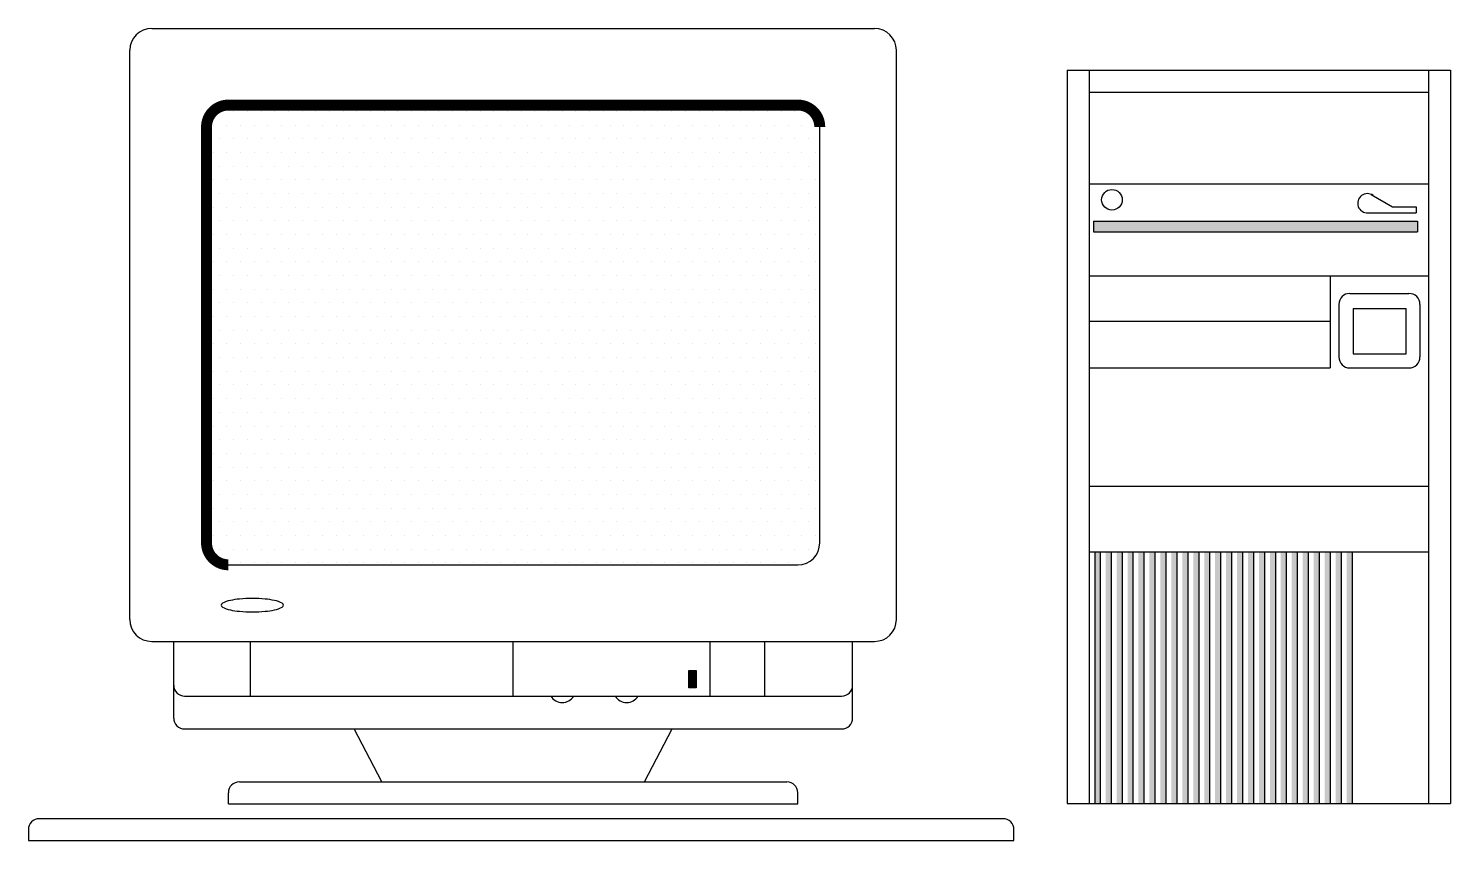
# Model space of a CAD drawing. Extents: x -12.596 to -11.946, y 11.414 to 11.785.
import ezdxf

# ---------------------------------------------------------------- set-up
doc = ezdxf.new("R2010")
doc.units = 0
doc.header["$LTSCALE"] = 0.5
doc.layers.get('0').update_dxf_attribs({"linetype": 'CONTINUOUS'})

# ---------------------------------------------------------------- blocks, each defined once
blk = doc.blocks.new('*X0')
at = {"color": 0}
for p, q in [((-12.60625, 11.825), (-12.60625, 11.825)), ((-12.6, 11.825), (-12.6, 11.825)), ((-12.59375, 11.825), (-12.59375, 11.825)), ((-12.5875, 11.825), (-12.5875, 11.825)), ((-12.58125, 11.825), (-12.58125, 11.825)), ((-12.575, 11.825), (-12.575, 11.825)), ((-12.56875, 11.825), (-12.56875, 11.825)), ((-12.5625, 11.825), (-12.5625, 11.825)), ((-12.55625, 11.825), (-12.55625, 11.825)), ((-12.55, 11.825), (-12.55, 11.825)), ((-12.54375, 11.825), (-12.54375, 11.825)), ((-12.5375, 11.825), (-12.5375, 11.825)), ((-12.53125, 11.825), (-12.53125, 11.825)), ((-12.525, 11.825), (-12.525, 11.825)), ((-12.51875, 11.825), (-12.51875, 11.825)), ((-12.5125, 11.825), (-12.5125, 11.825)), ((-12.50625, 11.825), (-12.50625, 11.825)), ((-12.5, 11.825), (-12.5, 11.825)), ((-12.49375, 11.825), (-12.49375, 11.825)), ((-12.4875, 11.825), (-12.4875, 11.825)), ((-12.48125, 11.825), (-12.48125, 11.825)), ((-12.475, 11.825), (-12.475, 11.825)), ((-12.46875, 11.825), (-12.46875, 11.825)), ((-12.4625, 11.825), (-12.4625, 11.825)), ((-12.45625, 11.825), (-12.45625, 11.825)), ((-12.45, 11.825), (-12.45, 11.825)), ((-12.44375, 11.825), (-12.44375, 11.825)), ((-12.4375, 11.825), (-12.4375, 11.825)), ((-12.43125, 11.825), (-12.43125, 11.825)), ((-12.425, 11.825), (-12.425, 11.825)), ((-12.41875, 11.825), (-12.41875, 11.825)), ((-12.4125, 11.825), (-12.4125, 11.825)), ((-12.40625, 11.825), (-12.40625, 11.825)), ((-12.4, 11.825), (-12.4, 11.825)), ((-12.39375, 11.825), (-12.39375, 11.825)), ((-12.3875, 11.825), (-12.3875, 11.825)), ((-12.38125, 11.825), (-12.38125, 11.825)), ((-12.375, 11.825), (-12.375, 11.825)), ((-12.36875, 11.825), (-12.36875, 11.825)), ((-12.3625, 11.825), (-12.3625, 11.825)), ((-12.35625, 11.825), (-12.35625, 11.825)), ((-12.35, 11.825), (-12.35, 11.825)), ((-12.34375, 11.825), (-12.34375, 11.825)), ((-12.3375, 11.825), (-12.3375, 11.825)), ((-12.609375, 11.81875), (-12.609375, 11.81875)), ((-12.603125, 11.81875), (-12.603125, 11.81875)), ((-12.596875, 11.81875), (-12.596875, 11.81875)), ((-12.590625, 11.81875), (-12.590625, 11.81875)), ((-12.584375, 11.81875), (-12.584375, 11.81875)), ((-12.578125, 11.81875), (-12.578125, 11.81875)), ((-12.571875, 11.81875), (-12.571875, 11.81875)), ((-12.565625, 11.81875), (-12.565625, 11.81875)), ((-12.559375, 11.81875), (-12.559375, 11.81875)), ((-12.553125, 11.81875), (-12.553125, 11.81875)), ((-12.546875, 11.81875), (-12.546875, 11.81875)), ((-12.540625, 11.81875), (-12.540625, 11.81875)), ((-12.534375, 11.81875), (-12.534375, 11.81875)), ((-12.528125, 11.81875), (-12.528125, 11.81875)), ((-12.521875, 11.81875), (-12.521875, 11.81875)), ((-12.515625, 11.81875), (-12.515625, 11.81875)), ((-12.509375, 11.81875), (-12.509375, 11.81875)), ((-12.503125, 11.81875), (-12.503125, 11.81875)), ((-12.496875, 11.81875), (-12.496875, 11.81875)), ((-12.490625, 11.81875), (-12.490625, 11.81875)), ((-12.484375, 11.81875), (-12.484375, 11.81875)), ((-12.478125, 11.81875), (-12.478125, 11.81875)), ((-12.471875, 11.81875), (-12.471875, 11.81875)), ((-12.465625, 11.81875), (-12.465625, 11.81875)), ((-12.459375, 11.81875), (-12.459375, 11.81875)), ((-12.453125, 11.81875), (-12.453125, 11.81875)), ((-12.446875, 11.81875), (-12.446875, 11.81875)), ((-12.440625, 11.81875), (-12.440625, 11.81875)), ((-12.434375, 11.81875), (-12.434375, 11.81875)), ((-12.428125, 11.81875), (-12.428125, 11.81875)), ((-12.421875, 11.81875), (-12.421875, 11.81875)), ((-12.415625, 11.81875), (-12.415625, 11.81875)), ((-12.409375, 11.81875), (-12.409375, 11.81875)), ((-12.403125, 11.81875), (-12.403125, 11.81875)), ((-12.396875, 11.81875), (-12.396875, 11.81875)), ((-12.390625, 11.81875), (-12.390625, 11.81875)), ((-12.384375, 11.81875), (-12.384375, 11.81875)), ((-12.378125, 11.81875), (-12.378125, 11.81875)), ((-12.371875, 11.81875), (-12.371875, 11.81875)), ((-12.365625, 11.81875), (-12.365625, 11.81875)), ((-12.359375, 11.81875), (-12.359375, 11.81875)), ((-12.353125, 11.81875), (-12.353125, 11.81875)), ((-12.346875, 11.81875), (-12.346875, 11.81875)), ((-12.340625, 11.81875), (-12.340625, 11.81875)), ((-12.334375, 11.81875), (-12.334375, 11.81875)), ((-12.60625, 11.8125), (-12.60625, 11.8125)), ((-12.6, 11.8125), (-12.6, 11.8125)), ((-12.59375, 11.8125), (-12.59375, 11.8125)), ((-12.5875, 11.8125), (-12.5875, 11.8125)), ((-12.58125, 11.8125), (-12.58125, 11.8125)), ((-12.575, 11.8125), (-12.575, 11.8125)), ((-12.56875, 11.8125), (-12.56875, 11.8125)), ((-12.5625, 11.8125), (-12.5625, 11.8125)), ((-12.55625, 11.8125), (-12.55625, 11.8125)), ((-12.55, 11.8125), (-12.55, 11.8125)), ((-12.54375, 11.8125), (-12.54375, 11.8125)), ((-12.5375, 11.8125), (-12.5375, 11.8125)), ((-12.53125, 11.8125), (-12.53125, 11.8125)), ((-12.525, 11.8125), (-12.525, 11.8125)), ((-12.51875, 11.8125), (-12.51875, 11.8125)), ((-12.5125, 11.8125), (-12.5125, 11.8125)), ((-12.50625, 11.8125), (-12.50625, 11.8125)), ((-12.5, 11.8125), (-12.5, 11.8125)), ((-12.49375, 11.8125), (-12.49375, 11.8125)), ((-12.4875, 11.8125), (-12.4875, 11.8125)), ((-12.48125, 11.8125), (-12.48125, 11.8125)), ((-12.475, 11.8125), (-12.475, 11.8125)), ((-12.46875, 11.8125), (-12.46875, 11.8125)), ((-12.4625, 11.8125), (-12.4625, 11.8125)), ((-12.45625, 11.8125), (-12.45625, 11.8125)), ((-12.45, 11.8125), (-12.45, 11.8125)), ((-12.44375, 11.8125), (-12.44375, 11.8125)), ((-12.4375, 11.8125), (-12.4375, 11.8125)), ((-12.43125, 11.8125), (-12.43125, 11.8125)), ((-12.425, 11.8125), (-12.425, 11.8125)), ((-12.41875, 11.8125), (-12.41875, 11.8125)), ((-12.4125, 11.8125), (-12.4125, 11.8125)), ((-12.40625, 11.8125), (-12.40625, 11.8125)), ((-12.4, 11.8125), (-12.4, 11.8125)), ((-12.39375, 11.8125), (-12.39375, 11.8125)), ((-12.3875, 11.8125), (-12.3875, 11.8125)), ((-12.38125, 11.8125), (-12.38125, 11.8125)), ((-12.375, 11.8125), (-12.375, 11.8125)), ((-12.36875, 11.8125), (-12.36875, 11.8125)), ((-12.3625, 11.8125), (-12.3625, 11.8125)), ((-12.35625, 11.8125), (-12.35625, 11.8125)), ((-12.35, 11.8125), (-12.35, 11.8125)), ((-12.34375, 11.8125), (-12.34375, 11.8125)), ((-12.3375, 11.8125), (-12.3375, 11.8125)), ((-12.609375, 11.80625), (-12.609375, 11.80625)), ((-12.603125, 11.80625), (-12.603125, 11.80625)), ((-12.596875, 11.80625), (-12.596875, 11.80625)), ((-12.590625, 11.80625), (-12.590625, 11.80625)), ((-12.584375, 11.80625), (-12.584375, 11.80625)), ((-12.578125, 11.80625), (-12.578125, 11.80625)), ((-12.571875, 11.80625), (-12.571875, 11.80625)), ((-12.565625, 11.80625), (-12.565625, 11.80625)), ((-12.559375, 11.80625), (-12.559375, 11.80625)), ((-12.553125, 11.80625), (-12.553125, 11.80625)), ((-12.546875, 11.80625), (-12.546875, 11.80625)), ((-12.540625, 11.80625), (-12.540625, 11.80625)), ((-12.534375, 11.80625), (-12.534375, 11.80625)), ((-12.528125, 11.80625), (-12.528125, 11.80625)), ((-12.521875, 11.80625), (-12.521875, 11.80625)), ((-12.515625, 11.80625), (-12.515625, 11.80625)), ((-12.509375, 11.80625), (-12.509375, 11.80625)), ((-12.503125, 11.80625), (-12.503125, 11.80625)), ((-12.496875, 11.80625), (-12.496875, 11.80625)), ((-12.490625, 11.80625), (-12.490625, 11.80625)), ((-12.484375, 11.80625), (-12.484375, 11.80625)), ((-12.478125, 11.80625), (-12.478125, 11.80625)), ((-12.471875, 11.80625), (-12.471875, 11.80625)), ((-12.465625, 11.80625), (-12.465625, 11.80625)), ((-12.459375, 11.80625), (-12.459375, 11.80625)), ((-12.453125, 11.80625), (-12.453125, 11.80625)), ((-12.446875, 11.80625), (-12.446875, 11.80625)), ((-12.440625, 11.80625), (-12.440625, 11.80625)), ((-12.434375, 11.80625), (-12.434375, 11.80625)), ((-12.428125, 11.80625), (-12.428125, 11.80625)), ((-12.421875, 11.80625), (-12.421875, 11.80625)), ((-12.415625, 11.80625), (-12.415625, 11.80625)), ((-12.409375, 11.80625), (-12.409375, 11.80625)), ((-12.403125, 11.80625), (-12.403125, 11.80625)), ((-12.396875, 11.80625), (-12.396875, 11.80625)), ((-12.390625, 11.80625), (-12.390625, 11.80625)), ((-12.384375, 11.80625), (-12.384375, 11.80625)), ((-12.378125, 11.80625), (-12.378125, 11.80625)), ((-12.371875, 11.80625), (-12.371875, 11.80625)), ((-12.365625, 11.80625), (-12.365625, 11.80625)), ((-12.359375, 11.80625), (-12.359375, 11.80625)), ((-12.353125, 11.80625), (-12.353125, 11.80625)), ((-12.346875, 11.80625), (-12.346875, 11.80625)), ((-12.340625, 11.80625), (-12.340625, 11.80625)), ((-12.334375, 11.80625), (-12.334375, 11.80625)), ((-12.60625, 11.8), (-12.60625, 11.8)), ((-12.6, 11.8), (-12.6, 11.8)), ((-12.59375, 11.8), (-12.59375, 11.8)), ((-12.5875, 11.8), (-12.5875, 11.8)), ((-12.58125, 11.8), (-12.58125, 11.8)), ((-12.575, 11.8), (-12.575, 11.8)), ((-12.56875, 11.8), (-12.56875, 11.8)), ((-12.5625, 11.8), (-12.5625, 11.8)), ((-12.55625, 11.8), (-12.55625, 11.8)), ((-12.55, 11.8), (-12.55, 11.8)), ((-12.54375, 11.8), (-12.54375, 11.8)), ((-12.5375, 11.8), (-12.5375, 11.8)), ((-12.53125, 11.8), (-12.53125, 11.8)), ((-12.525, 11.8), (-12.525, 11.8)), ((-12.51875, 11.8), (-12.51875, 11.8)), ((-12.5125, 11.8), (-12.5125, 11.8)), ((-12.50625, 11.8), (-12.50625, 11.8)), ((-12.5, 11.8), (-12.5, 11.8)), ((-12.49375, 11.8), (-12.49375, 11.8)), ((-12.4875, 11.8), (-12.4875, 11.8)), ((-12.48125, 11.8), (-12.48125, 11.8)), ((-12.475, 11.8), (-12.475, 11.8)), ((-12.46875, 11.8), (-12.46875, 11.8)), ((-12.4625, 11.8), (-12.4625, 11.8)), ((-12.45625, 11.8), (-12.45625, 11.8)), ((-12.45, 11.8), (-12.45, 11.8)), ((-12.44375, 11.8), (-12.44375, 11.8)), ((-12.4375, 11.8), (-12.4375, 11.8)), ((-12.43125, 11.8), (-12.43125, 11.8)), ((-12.425, 11.8), (-12.425, 11.8)), ((-12.41875, 11.8), (-12.41875, 11.8)), ((-12.4125, 11.8), (-12.4125, 11.8)), ((-12.40625, 11.8), (-12.40625, 11.8)), ((-12.4, 11.8), (-12.4, 11.8)), ((-12.39375, 11.8), (-12.39375, 11.8)), ((-12.3875, 11.8), (-12.3875, 11.8)), ((-12.38125, 11.8), (-12.38125, 11.8)), ((-12.375, 11.8), (-12.375, 11.8)), ((-12.36875, 11.8), (-12.36875, 11.8)), ((-12.3625, 11.8), (-12.3625, 11.8)), ((-12.35625, 11.8), (-12.35625, 11.8)), ((-12.35, 11.8), (-12.35, 11.8)), ((-12.34375, 11.8), (-12.34375, 11.8)), ((-12.3375, 11.8), (-12.3375, 11.8)), ((-12.609375, 11.79375), (-12.609375, 11.79375)), ((-12.603125, 11.79375), (-12.603125, 11.79375)), ((-12.596875, 11.79375), (-12.596875, 11.79375)), ((-12.590625, 11.79375), (-12.590625, 11.79375)), ((-12.584375, 11.79375), (-12.584375, 11.79375)), ((-12.578125, 11.79375), (-12.578125, 11.79375)), ((-12.571875, 11.79375), (-12.571875, 11.79375)), ((-12.565625, 11.79375), (-12.565625, 11.79375)), ((-12.559375, 11.79375), (-12.559375, 11.79375)), ((-12.553125, 11.79375), (-12.553125, 11.79375)), ((-12.546875, 11.79375), (-12.546875, 11.79375)), ((-12.540625, 11.79375), (-12.540625, 11.79375)), ((-12.534375, 11.79375), (-12.534375, 11.79375)), ((-12.528125, 11.79375), (-12.528125, 11.79375)), ((-12.521875, 11.79375), (-12.521875, 11.79375)), ((-12.515625, 11.79375), (-12.515625, 11.79375)), ((-12.509375, 11.79375), (-12.509375, 11.79375)), ((-12.503125, 11.79375), (-12.503125, 11.79375)), ((-12.496875, 11.79375), (-12.496875, 11.79375)), ((-12.490625, 11.79375), (-12.490625, 11.79375)), ((-12.484375, 11.79375), (-12.484375, 11.79375)), ((-12.478125, 11.79375), (-12.478125, 11.79375)), ((-12.471875, 11.79375), (-12.471875, 11.79375)), ((-12.465625, 11.79375), (-12.465625, 11.79375)), ((-12.459375, 11.79375), (-12.459375, 11.79375)), ((-12.453125, 11.79375), (-12.453125, 11.79375)), ((-12.446875, 11.79375), (-12.446875, 11.79375)), ((-12.440625, 11.79375), (-12.440625, 11.79375)), ((-12.434375, 11.79375), (-12.434375, 11.79375)), ((-12.428125, 11.79375), (-12.428125, 11.79375)), ((-12.421875, 11.79375), (-12.421875, 11.79375)), ((-12.415625, 11.79375), (-12.415625, 11.79375)), ((-12.409375, 11.79375), (-12.409375, 11.79375)), ((-12.403125, 11.79375), (-12.403125, 11.79375)), ((-12.396875, 11.79375), (-12.396875, 11.79375)), ((-12.390625, 11.79375), (-12.390625, 11.79375)), ((-12.384375, 11.79375), (-12.384375, 11.79375)), ((-12.378125, 11.79375), (-12.378125, 11.79375)), ((-12.371875, 11.79375), (-12.371875, 11.79375)), ((-12.365625, 11.79375), (-12.365625, 11.79375)), ((-12.359375, 11.79375), (-12.359375, 11.79375)), ((-12.353125, 11.79375), (-12.353125, 11.79375)), ((-12.346875, 11.79375), (-12.346875, 11.79375)), ((-12.340625, 11.79375), (-12.340625, 11.79375)), ((-12.334375, 11.79375), (-12.334375, 11.79375)), ((-12.60625, 11.7875), (-12.60625, 11.7875)), ((-12.6, 11.7875), (-12.6, 11.7875)), ((-12.59375, 11.7875), (-12.59375, 11.7875)), ((-12.5875, 11.7875), (-12.5875, 11.7875)), ((-12.58125, 11.7875), (-12.58125, 11.7875)), ((-12.575, 11.7875), (-12.575, 11.7875)), ((-12.56875, 11.7875), (-12.56875, 11.7875)), ((-12.5625, 11.7875), (-12.5625, 11.7875)), ((-12.55625, 11.7875), (-12.55625, 11.7875)), ((-12.55, 11.7875), (-12.55, 11.7875)), ((-12.54375, 11.7875), (-12.54375, 11.7875)), ((-12.5375, 11.7875), (-12.5375, 11.7875)), ((-12.53125, 11.7875), (-12.53125, 11.7875)), ((-12.525, 11.7875), (-12.525, 11.7875)), ((-12.51875, 11.7875), (-12.51875, 11.7875)), ((-12.5125, 11.7875), (-12.5125, 11.7875)), ((-12.50625, 11.7875), (-12.50625, 11.7875)), ((-12.5, 11.7875), (-12.5, 11.7875)), ((-12.49375, 11.7875), (-12.49375, 11.7875)), ((-12.4875, 11.7875), (-12.4875, 11.7875)), ((-12.48125, 11.7875), (-12.48125, 11.7875)), ((-12.475, 11.7875), (-12.475, 11.7875)), ((-12.46875, 11.7875), (-12.46875, 11.7875)), ((-12.4625, 11.7875), (-12.4625, 11.7875)), ((-12.45625, 11.7875), (-12.45625, 11.7875)), ((-12.45, 11.7875), (-12.45, 11.7875)), ((-12.44375, 11.7875), (-12.44375, 11.7875)), ((-12.4375, 11.7875), (-12.4375, 11.7875)), ((-12.43125, 11.7875), (-12.43125, 11.7875)), ((-12.425, 11.7875), (-12.425, 11.7875)), ((-12.41875, 11.7875), (-12.41875, 11.7875)), ((-12.4125, 11.7875), (-12.4125, 11.7875)), ((-12.40625, 11.7875), (-12.40625, 11.7875)), ((-12.4, 11.7875), (-12.4, 11.7875)), ((-12.39375, 11.7875), (-12.39375, 11.7875)), ((-12.3875, 11.7875), (-12.3875, 11.7875)), ((-12.38125, 11.7875), (-12.38125, 11.7875)), ((-12.375, 11.7875), (-12.375, 11.7875)), ((-12.36875, 11.7875), (-12.36875, 11.7875)), ((-12.3625, 11.7875), (-12.3625, 11.7875)), ((-12.35625, 11.7875), (-12.35625, 11.7875)), ((-12.35, 11.7875), (-12.35, 11.7875)), ((-12.34375, 11.7875), (-12.34375, 11.7875)), ((-12.3375, 11.7875), (-12.3375, 11.7875)), ((-12.609375, 11.78125), (-12.609375, 11.78125)), ((-12.603125, 11.78125), (-12.603125, 11.78125)), ((-12.596875, 11.78125), (-12.596875, 11.78125)), ((-12.590625, 11.78125), (-12.590625, 11.78125)), ((-12.584375, 11.78125), (-12.584375, 11.78125)), ((-12.578125, 11.78125), (-12.578125, 11.78125)), ((-12.571875, 11.78125), (-12.571875, 11.78125)), ((-12.565625, 11.78125), (-12.565625, 11.78125)), ((-12.559375, 11.78125), (-12.559375, 11.78125)), ((-12.553125, 11.78125), (-12.553125, 11.78125)), ((-12.546875, 11.78125), (-12.546875, 11.78125)), ((-12.540625, 11.78125), (-12.540625, 11.78125)), ((-12.534375, 11.78125), (-12.534375, 11.78125)), ((-12.528125, 11.78125), (-12.528125, 11.78125)), ((-12.521875, 11.78125), (-12.521875, 11.78125)), ((-12.515625, 11.78125), (-12.515625, 11.78125)), ((-12.509375, 11.78125), (-12.509375, 11.78125)), ((-12.503125, 11.78125), (-12.503125, 11.78125)), ((-12.496875, 11.78125), (-12.496875, 11.78125)), ((-12.490625, 11.78125), (-12.490625, 11.78125)), ((-12.484375, 11.78125), (-12.484375, 11.78125)), ((-12.478125, 11.78125), (-12.478125, 11.78125)), ((-12.471875, 11.78125), (-12.471875, 11.78125)), ((-12.465625, 11.78125), (-12.465625, 11.78125)), ((-12.459375, 11.78125), (-12.459375, 11.78125)), ((-12.453125, 11.78125), (-12.453125, 11.78125)), ((-12.446875, 11.78125), (-12.446875, 11.78125)), ((-12.440625, 11.78125), (-12.440625, 11.78125)), ((-12.434375, 11.78125), (-12.434375, 11.78125)), ((-12.428125, 11.78125), (-12.428125, 11.78125)), ((-12.421875, 11.78125), (-12.421875, 11.78125)), ((-12.415625, 11.78125), (-12.415625, 11.78125)), ((-12.409375, 11.78125), (-12.409375, 11.78125)), ((-12.403125, 11.78125), (-12.403125, 11.78125)), ((-12.396875, 11.78125), (-12.396875, 11.78125)), ((-12.390625, 11.78125), (-12.390625, 11.78125)), ((-12.384375, 11.78125), (-12.384375, 11.78125)), ((-12.378125, 11.78125), (-12.378125, 11.78125)), ((-12.371875, 11.78125), (-12.371875, 11.78125)), ((-12.365625, 11.78125), (-12.365625, 11.78125)), ((-12.359375, 11.78125), (-12.359375, 11.78125)), ((-12.353125, 11.78125), (-12.353125, 11.78125)), ((-12.346875, 11.78125), (-12.346875, 11.78125)), ((-12.340625, 11.78125), (-12.340625, 11.78125)), ((-12.334375, 11.78125), (-12.334375, 11.78125)), ((-12.60625, 11.775), (-12.60625, 11.775)), ((-12.6, 11.775), (-12.6, 11.775)), ((-12.59375, 11.775), (-12.59375, 11.775)), ((-12.5875, 11.775), (-12.5875, 11.775)), ((-12.58125, 11.775), (-12.58125, 11.775)), ((-12.575, 11.775), (-12.575, 11.775)), ((-12.56875, 11.775), (-12.56875, 11.775)), ((-12.5625, 11.775), (-12.5625, 11.775)), ((-12.55625, 11.775), (-12.55625, 11.775)), ((-12.55, 11.775), (-12.55, 11.775)), ((-12.54375, 11.775), (-12.54375, 11.775)), ((-12.5375, 11.775), (-12.5375, 11.775)), ((-12.53125, 11.775), (-12.53125, 11.775)), ((-12.525, 11.775), (-12.525, 11.775)), ((-12.51875, 11.775), (-12.51875, 11.775)), ((-12.5125, 11.775), (-12.5125, 11.775)), ((-12.50625, 11.775), (-12.50625, 11.775)), ((-12.5, 11.775), (-12.5, 11.775)), ((-12.49375, 11.775), (-12.49375, 11.775)), ((-12.4875, 11.775), (-12.4875, 11.775)), ((-12.48125, 11.775), (-12.48125, 11.775)), ((-12.475, 11.775), (-12.475, 11.775)), ((-12.46875, 11.775), (-12.46875, 11.775)), ((-12.4625, 11.775), (-12.4625, 11.775)), ((-12.45625, 11.775), (-12.45625, 11.775)), ((-12.45, 11.775), (-12.45, 11.775)), ((-12.44375, 11.775), (-12.44375, 11.775)), ((-12.4375, 11.775), (-12.4375, 11.775)), ((-12.43125, 11.775), (-12.43125, 11.775)), ((-12.425, 11.775), (-12.425, 11.775)), ((-12.41875, 11.775), (-12.41875, 11.775)), ((-12.4125, 11.775), (-12.4125, 11.775)), ((-12.40625, 11.775), (-12.40625, 11.775)), ((-12.4, 11.775), (-12.4, 11.775)), ((-12.39375, 11.775), (-12.39375, 11.775)), ((-12.3875, 11.775), (-12.3875, 11.775)), ((-12.38125, 11.775), (-12.38125, 11.775)), ((-12.375, 11.775), (-12.375, 11.775)), ((-12.36875, 11.775), (-12.36875, 11.775)), ((-12.3625, 11.775), (-12.3625, 11.775)), ((-12.35625, 11.775), (-12.35625, 11.775)), ((-12.35, 11.775), (-12.35, 11.775)), ((-12.34375, 11.775), (-12.34375, 11.775)), ((-12.3375, 11.775), (-12.3375, 11.775)), ((-12.609375, 11.76875), (-12.609375, 11.76875)), ((-12.603125, 11.76875), (-12.603125, 11.76875)), ((-12.596875, 11.76875), (-12.596875, 11.76875)), ((-12.590625, 11.76875), (-12.590625, 11.76875)), ((-12.584375, 11.76875), (-12.584375, 11.76875)), ((-12.578125, 11.76875), (-12.578125, 11.76875)), ((-12.571875, 11.76875), (-12.571875, 11.76875)), ((-12.565625, 11.76875), (-12.565625, 11.76875)), ((-12.559375, 11.76875), (-12.559375, 11.76875)), ((-12.553125, 11.76875), (-12.553125, 11.76875)), ((-12.546875, 11.76875), (-12.546875, 11.76875)), ((-12.540625, 11.76875), (-12.540625, 11.76875)), ((-12.534375, 11.76875), (-12.534375, 11.76875)), ((-12.528125, 11.76875), (-12.528125, 11.76875)), ((-12.521875, 11.76875), (-12.521875, 11.76875)), ((-12.515625, 11.76875), (-12.515625, 11.76875)), ((-12.509375, 11.76875), (-12.509375, 11.76875)), ((-12.503125, 11.76875), (-12.503125, 11.76875)), ((-12.496875, 11.76875), (-12.496875, 11.76875)), ((-12.490625, 11.76875), (-12.490625, 11.76875)), ((-12.484375, 11.76875), (-12.484375, 11.76875)), ((-12.478125, 11.76875), (-12.478125, 11.76875)), ((-12.471875, 11.76875), (-12.471875, 11.76875)), ((-12.465625, 11.76875), (-12.465625, 11.76875)), ((-12.459375, 11.76875), (-12.459375, 11.76875)), ((-12.453125, 11.76875), (-12.453125, 11.76875)), ((-12.446875, 11.76875), (-12.446875, 11.76875)), ((-12.440625, 11.76875), (-12.440625, 11.76875)), ((-12.434375, 11.76875), (-12.434375, 11.76875)), ((-12.428125, 11.76875), (-12.428125, 11.76875)), ((-12.421875, 11.76875), (-12.421875, 11.76875)), ((-12.415625, 11.76875), (-12.415625, 11.76875)), ((-12.409375, 11.76875), (-12.409375, 11.76875)), ((-12.403125, 11.76875), (-12.403125, 11.76875)), ((-12.396875, 11.76875), (-12.396875, 11.76875)), ((-12.390625, 11.76875), (-12.390625, 11.76875)), ((-12.384375, 11.76875), (-12.384375, 11.76875)), ((-12.378125, 11.76875), (-12.378125, 11.76875)), ((-12.371875, 11.76875), (-12.371875, 11.76875)), ((-12.365625, 11.76875), (-12.365625, 11.76875)), ((-12.359375, 11.76875), (-12.359375, 11.76875)), ((-12.353125, 11.76875), (-12.353125, 11.76875)), ((-12.346875, 11.76875), (-12.346875, 11.76875)), ((-12.340625, 11.76875), (-12.340625, 11.76875)), ((-12.334375, 11.76875), (-12.334375, 11.76875)), ((-12.60625, 11.7625), (-12.60625, 11.7625)), ((-12.6, 11.7625), (-12.6, 11.7625)), ((-12.59375, 11.7625), (-12.59375, 11.7625)), ((-12.5875, 11.7625), (-12.5875, 11.7625)), ((-12.58125, 11.7625), (-12.58125, 11.7625)), ((-12.575, 11.7625), (-12.575, 11.7625)), ((-12.56875, 11.7625), (-12.56875, 11.7625)), ((-12.5625, 11.7625), (-12.5625, 11.7625)), ((-12.55625, 11.7625), (-12.55625, 11.7625)), ((-12.55, 11.7625), (-12.55, 11.7625)), ((-12.54375, 11.7625), (-12.54375, 11.7625)), ((-12.5375, 11.7625), (-12.5375, 11.7625)), ((-12.53125, 11.7625), (-12.53125, 11.7625)), ((-12.525, 11.7625), (-12.525, 11.7625)), ((-12.51875, 11.7625), (-12.51875, 11.7625)), ((-12.5125, 11.7625), (-12.5125, 11.7625)), ((-12.50625, 11.7625), (-12.50625, 11.7625)), ((-12.5, 11.7625), (-12.5, 11.7625)), ((-12.49375, 11.7625), (-12.49375, 11.7625)), ((-12.4875, 11.7625), (-12.4875, 11.7625)), ((-12.48125, 11.7625), (-12.48125, 11.7625)), ((-12.475, 11.7625), (-12.475, 11.7625)), ((-12.46875, 11.7625), (-12.46875, 11.7625)), ((-12.4625, 11.7625), (-12.4625, 11.7625)), ((-12.45625, 11.7625), (-12.45625, 11.7625)), ((-12.45, 11.7625), (-12.45, 11.7625)), ((-12.44375, 11.7625), (-12.44375, 11.7625)), ((-12.4375, 11.7625), (-12.4375, 11.7625)), ((-12.43125, 11.7625), (-12.43125, 11.7625)), ((-12.425, 11.7625), (-12.425, 11.7625)), ((-12.41875, 11.7625), (-12.41875, 11.7625)), ((-12.4125, 11.7625), (-12.4125, 11.7625)), ((-12.40625, 11.7625), (-12.40625, 11.7625)), ((-12.4, 11.7625), (-12.4, 11.7625)), ((-12.39375, 11.7625), (-12.39375, 11.7625)), ((-12.3875, 11.7625), (-12.3875, 11.7625)), ((-12.38125, 11.7625), (-12.38125, 11.7625)), ((-12.375, 11.7625), (-12.375, 11.7625)), ((-12.36875, 11.7625), (-12.36875, 11.7625)), ((-12.3625, 11.7625), (-12.3625, 11.7625)), ((-12.35625, 11.7625), (-12.35625, 11.7625)), ((-12.35, 11.7625), (-12.35, 11.7625)), ((-12.34375, 11.7625), (-12.34375, 11.7625)), ((-12.3375, 11.7625), (-12.3375, 11.7625)), ((-12.609375, 11.75625), (-12.609375, 11.75625)), ((-12.603125, 11.75625), (-12.603125, 11.75625)), ((-12.596875, 11.75625), (-12.596875, 11.75625)), ((-12.590625, 11.75625), (-12.590625, 11.75625)), ((-12.584375, 11.75625), (-12.584375, 11.75625)), ((-12.578125, 11.75625), (-12.578125, 11.75625)), ((-12.571875, 11.75625), (-12.571875, 11.75625)), ((-12.565625, 11.75625), (-12.565625, 11.75625)), ((-12.559375, 11.75625), (-12.559375, 11.75625)), ((-12.553125, 11.75625), (-12.553125, 11.75625)), ((-12.546875, 11.75625), (-12.546875, 11.75625)), ((-12.540625, 11.75625), (-12.540625, 11.75625)), ((-12.534375, 11.75625), (-12.534375, 11.75625)), ((-12.528125, 11.75625), (-12.528125, 11.75625)), ((-12.521875, 11.75625), (-12.521875, 11.75625)), ((-12.515625, 11.75625), (-12.515625, 11.75625)), ((-12.509375, 11.75625), (-12.509375, 11.75625)), ((-12.503125, 11.75625), (-12.503125, 11.75625)), ((-12.496875, 11.75625), (-12.496875, 11.75625)), ((-12.490625, 11.75625), (-12.490625, 11.75625)), ((-12.484375, 11.75625), (-12.484375, 11.75625)), ((-12.478125, 11.75625), (-12.478125, 11.75625)), ((-12.471875, 11.75625), (-12.471875, 11.75625)), ((-12.465625, 11.75625), (-12.465625, 11.75625)), ((-12.459375, 11.75625), (-12.459375, 11.75625)), ((-12.453125, 11.75625), (-12.453125, 11.75625)), ((-12.446875, 11.75625), (-12.446875, 11.75625)), ((-12.440625, 11.75625), (-12.440625, 11.75625)), ((-12.434375, 11.75625), (-12.434375, 11.75625)), ((-12.428125, 11.75625), (-12.428125, 11.75625)), ((-12.421875, 11.75625), (-12.421875, 11.75625)), ((-12.415625, 11.75625), (-12.415625, 11.75625)), ((-12.409375, 11.75625), (-12.409375, 11.75625)), ((-12.403125, 11.75625), (-12.403125, 11.75625)), ((-12.396875, 11.75625), (-12.396875, 11.75625)), ((-12.390625, 11.75625), (-12.390625, 11.75625)), ((-12.384375, 11.75625), (-12.384375, 11.75625)), ((-12.378125, 11.75625), (-12.378125, 11.75625)), ((-12.371875, 11.75625), (-12.371875, 11.75625)), ((-12.365625, 11.75625), (-12.365625, 11.75625)), ((-12.359375, 11.75625), (-12.359375, 11.75625)), ((-12.353125, 11.75625), (-12.353125, 11.75625)), ((-12.346875, 11.75625), (-12.346875, 11.75625)), ((-12.340625, 11.75625), (-12.340625, 11.75625)), ((-12.334375, 11.75625), (-12.334375, 11.75625)), ((-12.60625, 11.75), (-12.60625, 11.75)), ((-12.6, 11.75), (-12.6, 11.75)), ((-12.59375, 11.75), (-12.59375, 11.75)), ((-12.5875, 11.75), (-12.5875, 11.75)), ((-12.58125, 11.75), (-12.58125, 11.75)), ((-12.575, 11.75), (-12.575, 11.75)), ((-12.56875, 11.75), (-12.56875, 11.75)), ((-12.5625, 11.75), (-12.5625, 11.75)), ((-12.55625, 11.75), (-12.55625, 11.75)), ((-12.55, 11.75), (-12.55, 11.75)), ((-12.54375, 11.75), (-12.54375, 11.75)), ((-12.5375, 11.75), (-12.5375, 11.75)), ((-12.53125, 11.75), (-12.53125, 11.75)), ((-12.525, 11.75), (-12.525, 11.75)), ((-12.51875, 11.75), (-12.51875, 11.75)), ((-12.5125, 11.75), (-12.5125, 11.75)), ((-12.50625, 11.75), (-12.50625, 11.75)), ((-12.5, 11.75), (-12.5, 11.75)), ((-12.49375, 11.75), (-12.49375, 11.75)), ((-12.4875, 11.75), (-12.4875, 11.75)), ((-12.48125, 11.75), (-12.48125, 11.75)), ((-12.475, 11.75), (-12.475, 11.75)), ((-12.46875, 11.75), (-12.46875, 11.75)), ((-12.4625, 11.75), (-12.4625, 11.75)), ((-12.45625, 11.75), (-12.45625, 11.75)), ((-12.45, 11.75), (-12.45, 11.75)), ((-12.44375, 11.75), (-12.44375, 11.75)), ((-12.4375, 11.75), (-12.4375, 11.75)), ((-12.43125, 11.75), (-12.43125, 11.75)), ((-12.425, 11.75), (-12.425, 11.75)), ((-12.41875, 11.75), (-12.41875, 11.75)), ((-12.4125, 11.75), (-12.4125, 11.75)), ((-12.40625, 11.75), (-12.40625, 11.75)), ((-12.4, 11.75), (-12.4, 11.75)), ((-12.39375, 11.75), (-12.39375, 11.75)), ((-12.3875, 11.75), (-12.3875, 11.75)), ((-12.38125, 11.75), (-12.38125, 11.75)), ((-12.375, 11.75), (-12.375, 11.75)), ((-12.36875, 11.75), (-12.36875, 11.75)), ((-12.3625, 11.75), (-12.3625, 11.75)), ((-12.35625, 11.75), (-12.35625, 11.75)), ((-12.35, 11.75), (-12.35, 11.75)), ((-12.34375, 11.75), (-12.34375, 11.75)), ((-12.3375, 11.75), (-12.3375, 11.75)), ((-12.609375, 11.74375), (-12.609375, 11.74375)), ((-12.603125, 11.74375), (-12.603125, 11.74375)), ((-12.596875, 11.74375), (-12.596875, 11.74375)), ((-12.590625, 11.74375), (-12.590625, 11.74375)), ((-12.584375, 11.74375), (-12.584375, 11.74375)), ((-12.578125, 11.74375), (-12.578125, 11.74375)), ((-12.571875, 11.74375), (-12.571875, 11.74375)), ((-12.565625, 11.74375), (-12.565625, 11.74375)), ((-12.559375, 11.74375), (-12.559375, 11.74375)), ((-12.553125, 11.74375), (-12.553125, 11.74375)), ((-12.546875, 11.74375), (-12.546875, 11.74375)), ((-12.540625, 11.74375), (-12.540625, 11.74375)), ((-12.534375, 11.74375), (-12.534375, 11.74375)), ((-12.528125, 11.74375), (-12.528125, 11.74375)), ((-12.521875, 11.74375), (-12.521875, 11.74375)), ((-12.515625, 11.74375), (-12.515625, 11.74375)), ((-12.509375, 11.74375), (-12.509375, 11.74375)), ((-12.503125, 11.74375), (-12.503125, 11.74375)), ((-12.496875, 11.74375), (-12.496875, 11.74375)), ((-12.490625, 11.74375), (-12.490625, 11.74375)), ((-12.484375, 11.74375), (-12.484375, 11.74375)), ((-12.478125, 11.74375), (-12.478125, 11.74375)), ((-12.471875, 11.74375), (-12.471875, 11.74375)), ((-12.465625, 11.74375), (-12.465625, 11.74375)), ((-12.459375, 11.74375), (-12.459375, 11.74375)), ((-12.453125, 11.74375), (-12.453125, 11.74375)), ((-12.446875, 11.74375), (-12.446875, 11.74375)), ((-12.440625, 11.74375), (-12.440625, 11.74375)), ((-12.434375, 11.74375), (-12.434375, 11.74375)), ((-12.428125, 11.74375), (-12.428125, 11.74375)), ((-12.421875, 11.74375), (-12.421875, 11.74375)), ((-12.415625, 11.74375), (-12.415625, 11.74375)), ((-12.409375, 11.74375), (-12.409375, 11.74375)), ((-12.403125, 11.74375), (-12.403125, 11.74375)), ((-12.396875, 11.74375), (-12.396875, 11.74375)), ((-12.390625, 11.74375), (-12.390625, 11.74375)), ((-12.384375, 11.74375), (-12.384375, 11.74375)), ((-12.378125, 11.74375), (-12.378125, 11.74375)), ((-12.371875, 11.74375), (-12.371875, 11.74375)), ((-12.365625, 11.74375), (-12.365625, 11.74375)), ((-12.359375, 11.74375), (-12.359375, 11.74375)), ((-12.353125, 11.74375), (-12.353125, 11.74375)), ((-12.346875, 11.74375), (-12.346875, 11.74375)), ((-12.340625, 11.74375), (-12.340625, 11.74375)), ((-12.334375, 11.74375), (-12.334375, 11.74375)), ((-12.60625, 11.7375), (-12.60625, 11.7375)), ((-12.6, 11.7375), (-12.6, 11.7375)), ((-12.59375, 11.7375), (-12.59375, 11.7375)), ((-12.5875, 11.7375), (-12.5875, 11.7375)), ((-12.58125, 11.7375), (-12.58125, 11.7375)), ((-12.575, 11.7375), (-12.575, 11.7375)), ((-12.56875, 11.7375), (-12.56875, 11.7375)), ((-12.5625, 11.7375), (-12.5625, 11.7375)), ((-12.55625, 11.7375), (-12.55625, 11.7375)), ((-12.55, 11.7375), (-12.55, 11.7375)), ((-12.54375, 11.7375), (-12.54375, 11.7375)), ((-12.5375, 11.7375), (-12.5375, 11.7375)), ((-12.53125, 11.7375), (-12.53125, 11.7375)), ((-12.525, 11.7375), (-12.525, 11.7375)), ((-12.51875, 11.7375), (-12.51875, 11.7375)), ((-12.5125, 11.7375), (-12.5125, 11.7375)), ((-12.50625, 11.7375), (-12.50625, 11.7375)), ((-12.5, 11.7375), (-12.5, 11.7375)), ((-12.49375, 11.7375), (-12.49375, 11.7375)), ((-12.4875, 11.7375), (-12.4875, 11.7375)), ((-12.48125, 11.7375), (-12.48125, 11.7375)), ((-12.475, 11.7375), (-12.475, 11.7375)), ((-12.46875, 11.7375), (-12.46875, 11.7375)), ((-12.4625, 11.7375), (-12.4625, 11.7375)), ((-12.45625, 11.7375), (-12.45625, 11.7375)), ((-12.45, 11.7375), (-12.45, 11.7375)), ((-12.44375, 11.7375), (-12.44375, 11.7375)), ((-12.4375, 11.7375), (-12.4375, 11.7375)), ((-12.43125, 11.7375), (-12.43125, 11.7375)), ((-12.425, 11.7375), (-12.425, 11.7375)), ((-12.41875, 11.7375), (-12.41875, 11.7375)), ((-12.4125, 11.7375), (-12.4125, 11.7375)), ((-12.40625, 11.7375), (-12.40625, 11.7375)), ((-12.4, 11.7375), (-12.4, 11.7375)), ((-12.39375, 11.7375), (-12.39375, 11.7375)), ((-12.3875, 11.7375), (-12.3875, 11.7375)), ((-12.38125, 11.7375), (-12.38125, 11.7375)), ((-12.375, 11.7375), (-12.375, 11.7375)), ((-12.36875, 11.7375), (-12.36875, 11.7375)), ((-12.3625, 11.7375), (-12.3625, 11.7375)), ((-12.35625, 11.7375), (-12.35625, 11.7375)), ((-12.35, 11.7375), (-12.35, 11.7375)), ((-12.34375, 11.7375), (-12.34375, 11.7375)), ((-12.3375, 11.7375), (-12.3375, 11.7375)), ((-12.609375, 11.73125), (-12.609375, 11.73125)), ((-12.603125, 11.73125), (-12.603125, 11.73125)), ((-12.596875, 11.73125), (-12.596875, 11.73125)), ((-12.590625, 11.73125), (-12.590625, 11.73125)), ((-12.584375, 11.73125), (-12.584375, 11.73125)), ((-12.578125, 11.73125), (-12.578125, 11.73125)), ((-12.571875, 11.73125), (-12.571875, 11.73125)), ((-12.565625, 11.73125), (-12.565625, 11.73125)), ((-12.559375, 11.73125), (-12.559375, 11.73125)), ((-12.553125, 11.73125), (-12.553125, 11.73125)), ((-12.546875, 11.73125), (-12.546875, 11.73125)), ((-12.540625, 11.73125), (-12.540625, 11.73125)), ((-12.534375, 11.73125), (-12.534375, 11.73125)), ((-12.528125, 11.73125), (-12.528125, 11.73125)), ((-12.521875, 11.73125), (-12.521875, 11.73125)), ((-12.515625, 11.73125), (-12.515625, 11.73125)), ((-12.509375, 11.73125), (-12.509375, 11.73125)), ((-12.503125, 11.73125), (-12.503125, 11.73125)), ((-12.496875, 11.73125), (-12.496875, 11.73125)), ((-12.490625, 11.73125), (-12.490625, 11.73125)), ((-12.484375, 11.73125), (-12.484375, 11.73125)), ((-12.478125, 11.73125), (-12.478125, 11.73125)), ((-12.471875, 11.73125), (-12.471875, 11.73125)), ((-12.465625, 11.73125), (-12.465625, 11.73125)), ((-12.459375, 11.73125), (-12.459375, 11.73125)), ((-12.453125, 11.73125), (-12.453125, 11.73125)), ((-12.446875, 11.73125), (-12.446875, 11.73125)), ((-12.440625, 11.73125), (-12.440625, 11.73125)), ((-12.434375, 11.73125), (-12.434375, 11.73125)), ((-12.428125, 11.73125), (-12.428125, 11.73125)), ((-12.421875, 11.73125), (-12.421875, 11.73125)), ((-12.415625, 11.73125), (-12.415625, 11.73125)), ((-12.409375, 11.73125), (-12.409375, 11.73125)), ((-12.403125, 11.73125), (-12.403125, 11.73125)), ((-12.396875, 11.73125), (-12.396875, 11.73125)), ((-12.390625, 11.73125), (-12.390625, 11.73125)), ((-12.384375, 11.73125), (-12.384375, 11.73125)), ((-12.378125, 11.73125), (-12.378125, 11.73125)), ((-12.371875, 11.73125), (-12.371875, 11.73125)), ((-12.365625, 11.73125), (-12.365625, 11.73125)), ((-12.359375, 11.73125), (-12.359375, 11.73125)), ((-12.353125, 11.73125), (-12.353125, 11.73125)), ((-12.346875, 11.73125), (-12.346875, 11.73125)), ((-12.340625, 11.73125), (-12.340625, 11.73125)), ((-12.334375, 11.73125), (-12.334375, 11.73125)), ((-12.60625, 11.725), (-12.60625, 11.725)), ((-12.6, 11.725), (-12.6, 11.725)), ((-12.59375, 11.725), (-12.59375, 11.725)), ((-12.5875, 11.725), (-12.5875, 11.725)), ((-12.58125, 11.725), (-12.58125, 11.725)), ((-12.575, 11.725), (-12.575, 11.725)), ((-12.56875, 11.725), (-12.56875, 11.725)), ((-12.5625, 11.725), (-12.5625, 11.725)), ((-12.55625, 11.725), (-12.55625, 11.725)), ((-12.55, 11.725), (-12.55, 11.725)), ((-12.54375, 11.725), (-12.54375, 11.725)), ((-12.5375, 11.725), (-12.5375, 11.725)), ((-12.53125, 11.725), (-12.53125, 11.725)), ((-12.525, 11.725), (-12.525, 11.725)), ((-12.51875, 11.725), (-12.51875, 11.725)), ((-12.5125, 11.725), (-12.5125, 11.725)), ((-12.50625, 11.725), (-12.50625, 11.725)), ((-12.5, 11.725), (-12.5, 11.725)), ((-12.49375, 11.725), (-12.49375, 11.725)), ((-12.4875, 11.725), (-12.4875, 11.725)), ((-12.48125, 11.725), (-12.48125, 11.725)), ((-12.475, 11.725), (-12.475, 11.725)), ((-12.46875, 11.725), (-12.46875, 11.725)), ((-12.4625, 11.725), (-12.4625, 11.725)), ((-12.45625, 11.725), (-12.45625, 11.725)), ((-12.45, 11.725), (-12.45, 11.725)), ((-12.44375, 11.725), (-12.44375, 11.725)), ((-12.4375, 11.725), (-12.4375, 11.725)), ((-12.43125, 11.725), (-12.43125, 11.725)), ((-12.425, 11.725), (-12.425, 11.725)), ((-12.41875, 11.725), (-12.41875, 11.725)), ((-12.4125, 11.725), (-12.4125, 11.725)), ((-12.40625, 11.725), (-12.40625, 11.725)), ((-12.4, 11.725), (-12.4, 11.725)), ((-12.39375, 11.725), (-12.39375, 11.725)), ((-12.3875, 11.725), (-12.3875, 11.725)), ((-12.38125, 11.725), (-12.38125, 11.725)), ((-12.375, 11.725), (-12.375, 11.725)), ((-12.36875, 11.725), (-12.36875, 11.725)), ((-12.3625, 11.725), (-12.3625, 11.725)), ((-12.35625, 11.725), (-12.35625, 11.725)), ((-12.35, 11.725), (-12.35, 11.725)), ((-12.34375, 11.725), (-12.34375, 11.725)), ((-12.3375, 11.725), (-12.3375, 11.725)), ((-12.609375, 11.71875), (-12.609375, 11.71875)), ((-12.603125, 11.71875), (-12.603125, 11.71875)), ((-12.596875, 11.71875), (-12.596875, 11.71875)), ((-12.590625, 11.71875), (-12.590625, 11.71875)), ((-12.584375, 11.71875), (-12.584375, 11.71875)), ((-12.578125, 11.71875), (-12.578125, 11.71875)), ((-12.571875, 11.71875), (-12.571875, 11.71875)), ((-12.565625, 11.71875), (-12.565625, 11.71875)), ((-12.559375, 11.71875), (-12.559375, 11.71875)), ((-12.553125, 11.71875), (-12.553125, 11.71875)), ((-12.546875, 11.71875), (-12.546875, 11.71875)), ((-12.540625, 11.71875), (-12.540625, 11.71875)), ((-12.534375, 11.71875), (-12.534375, 11.71875)), ((-12.528125, 11.71875), (-12.528125, 11.71875)), ((-12.521875, 11.71875), (-12.521875, 11.71875)), ((-12.515625, 11.71875), (-12.515625, 11.71875)), ((-12.509375, 11.71875), (-12.509375, 11.71875)), ((-12.503125, 11.71875), (-12.503125, 11.71875)), ((-12.496875, 11.71875), (-12.496875, 11.71875)), ((-12.490625, 11.71875), (-12.490625, 11.71875)), ((-12.484375, 11.71875), (-12.484375, 11.71875)), ((-12.478125, 11.71875), (-12.478125, 11.71875)), ((-12.471875, 11.71875), (-12.471875, 11.71875)), ((-12.465625, 11.71875), (-12.465625, 11.71875)), ((-12.459375, 11.71875), (-12.459375, 11.71875)), ((-12.453125, 11.71875), (-12.453125, 11.71875)), ((-12.446875, 11.71875), (-12.446875, 11.71875)), ((-12.440625, 11.71875), (-12.440625, 11.71875)), ((-12.434375, 11.71875), (-12.434375, 11.71875)), ((-12.428125, 11.71875), (-12.428125, 11.71875)), ((-12.421875, 11.71875), (-12.421875, 11.71875)), ((-12.415625, 11.71875), (-12.415625, 11.71875)), ((-12.409375, 11.71875), (-12.409375, 11.71875)), ((-12.403125, 11.71875), (-12.403125, 11.71875)), ((-12.396875, 11.71875), (-12.396875, 11.71875)), ((-12.390625, 11.71875), (-12.390625, 11.71875)), ((-12.384375, 11.71875), (-12.384375, 11.71875)), ((-12.378125, 11.71875), (-12.378125, 11.71875)), ((-12.371875, 11.71875), (-12.371875, 11.71875)), ((-12.365625, 11.71875), (-12.365625, 11.71875)), ((-12.359375, 11.71875), (-12.359375, 11.71875)), ((-12.353125, 11.71875), (-12.353125, 11.71875)), ((-12.346875, 11.71875), (-12.346875, 11.71875)), ((-12.340625, 11.71875), (-12.340625, 11.71875)), ((-12.334375, 11.71875), (-12.334375, 11.71875)), ((-12.60625, 11.7125), (-12.60625, 11.7125)), ((-12.6, 11.7125), (-12.6, 11.7125)), ((-12.59375, 11.7125), (-12.59375, 11.7125)), ((-12.5875, 11.7125), (-12.5875, 11.7125)), ((-12.58125, 11.7125), (-12.58125, 11.7125)), ((-12.575, 11.7125), (-12.575, 11.7125)), ((-12.56875, 11.7125), (-12.56875, 11.7125)), ((-12.5625, 11.7125), (-12.5625, 11.7125)), ((-12.55625, 11.7125), (-12.55625, 11.7125)), ((-12.55, 11.7125), (-12.55, 11.7125)), ((-12.54375, 11.7125), (-12.54375, 11.7125)), ((-12.5375, 11.7125), (-12.5375, 11.7125)), ((-12.53125, 11.7125), (-12.53125, 11.7125)), ((-12.525, 11.7125), (-12.525, 11.7125)), ((-12.51875, 11.7125), (-12.51875, 11.7125)), ((-12.5125, 11.7125), (-12.5125, 11.7125)), ((-12.50625, 11.7125), (-12.50625, 11.7125)), ((-12.5, 11.7125), (-12.5, 11.7125)), ((-12.49375, 11.7125), (-12.49375, 11.7125)), ((-12.4875, 11.7125), (-12.4875, 11.7125)), ((-12.48125, 11.7125), (-12.48125, 11.7125)), ((-12.475, 11.7125), (-12.475, 11.7125)), ((-12.46875, 11.7125), (-12.46875, 11.7125)), ((-12.4625, 11.7125), (-12.4625, 11.7125)), ((-12.45625, 11.7125), (-12.45625, 11.7125)), ((-12.45, 11.7125), (-12.45, 11.7125)), ((-12.44375, 11.7125), (-12.44375, 11.7125)), ((-12.4375, 11.7125), (-12.4375, 11.7125)), ((-12.43125, 11.7125), (-12.43125, 11.7125)), ((-12.425, 11.7125), (-12.425, 11.7125)), ((-12.41875, 11.7125), (-12.41875, 11.7125)), ((-12.4125, 11.7125), (-12.4125, 11.7125)), ((-12.40625, 11.7125), (-12.40625, 11.7125)), ((-12.4, 11.7125), (-12.4, 11.7125)), ((-12.39375, 11.7125), (-12.39375, 11.7125)), ((-12.3875, 11.7125), (-12.3875, 11.7125)), ((-12.38125, 11.7125), (-12.38125, 11.7125)), ((-12.375, 11.7125), (-12.375, 11.7125)), ((-12.36875, 11.7125), (-12.36875, 11.7125)), ((-12.3625, 11.7125), (-12.3625, 11.7125)), ((-12.35625, 11.7125), (-12.35625, 11.7125)), ((-12.35, 11.7125), (-12.35, 11.7125)), ((-12.34375, 11.7125), (-12.34375, 11.7125)), ((-12.3375, 11.7125), (-12.3375, 11.7125)), ((-12.609375, 11.70625), (-12.609375, 11.70625)), ((-12.603125, 11.70625), (-12.603125, 11.70625)), ((-12.596875, 11.70625), (-12.596875, 11.70625)), ((-12.590625, 11.70625), (-12.590625, 11.70625)), ((-12.584375, 11.70625), (-12.584375, 11.70625)), ((-12.578125, 11.70625), (-12.578125, 11.70625)), ((-12.571875, 11.70625), (-12.571875, 11.70625)), ((-12.565625, 11.70625), (-12.565625, 11.70625)), ((-12.559375, 11.70625), (-12.559375, 11.70625)), ((-12.553125, 11.70625), (-12.553125, 11.70625)), ((-12.546875, 11.70625), (-12.546875, 11.70625)), ((-12.540625, 11.70625), (-12.540625, 11.70625)), ((-12.534375, 11.70625), (-12.534375, 11.70625)), ((-12.528125, 11.70625), (-12.528125, 11.70625)), ((-12.521875, 11.70625), (-12.521875, 11.70625)), ((-12.515625, 11.70625), (-12.515625, 11.70625)), ((-12.509375, 11.70625), (-12.509375, 11.70625)), ((-12.503125, 11.70625), (-12.503125, 11.70625)), ((-12.496875, 11.70625), (-12.496875, 11.70625)), ((-12.490625, 11.70625), (-12.490625, 11.70625)), ((-12.484375, 11.70625), (-12.484375, 11.70625)), ((-12.478125, 11.70625), (-12.478125, 11.70625)), ((-12.471875, 11.70625), (-12.471875, 11.70625)), ((-12.465625, 11.70625), (-12.465625, 11.70625)), ((-12.459375, 11.70625), (-12.459375, 11.70625)), ((-12.453125, 11.70625), (-12.453125, 11.70625)), ((-12.446875, 11.70625), (-12.446875, 11.70625)), ((-12.440625, 11.70625), (-12.440625, 11.70625)), ((-12.434375, 11.70625), (-12.434375, 11.70625)), ((-12.428125, 11.70625), (-12.428125, 11.70625)), ((-12.421875, 11.70625), (-12.421875, 11.70625)), ((-12.415625, 11.70625), (-12.415625, 11.70625)), ((-12.409375, 11.70625), (-12.409375, 11.70625)), ((-12.403125, 11.70625), (-12.403125, 11.70625)), ((-12.396875, 11.70625), (-12.396875, 11.70625)), ((-12.390625, 11.70625), (-12.390625, 11.70625)), ((-12.384375, 11.70625), (-12.384375, 11.70625)), ((-12.378125, 11.70625), (-12.378125, 11.70625)), ((-12.371875, 11.70625), (-12.371875, 11.70625)), ((-12.365625, 11.70625), (-12.365625, 11.70625)), ((-12.359375, 11.70625), (-12.359375, 11.70625)), ((-12.353125, 11.70625), (-12.353125, 11.70625)), ((-12.346875, 11.70625), (-12.346875, 11.70625)), ((-12.340625, 11.70625), (-12.340625, 11.70625)), ((-12.334375, 11.70625), (-12.334375, 11.70625)), ((-12.60625, 11.7), (-12.60625, 11.7)), ((-12.6, 11.7), (-12.6, 11.7)), ((-12.59375, 11.7), (-12.59375, 11.7)), ((-12.5875, 11.7), (-12.5875, 11.7)), ((-12.58125, 11.7), (-12.58125, 11.7)), ((-12.575, 11.7), (-12.575, 11.7)), ((-12.56875, 11.7), (-12.56875, 11.7)), ((-12.5625, 11.7), (-12.5625, 11.7)), ((-12.55625, 11.7), (-12.55625, 11.7)), ((-12.55, 11.7), (-12.55, 11.7)), ((-12.54375, 11.7), (-12.54375, 11.7)), ((-12.5375, 11.7), (-12.5375, 11.7)), ((-12.53125, 11.7), (-12.53125, 11.7)), ((-12.525, 11.7), (-12.525, 11.7)), ((-12.51875, 11.7), (-12.51875, 11.7)), ((-12.5125, 11.7), (-12.5125, 11.7)), ((-12.50625, 11.7), (-12.50625, 11.7)), ((-12.5, 11.7), (-12.5, 11.7)), ((-12.49375, 11.7), (-12.49375, 11.7)), ((-12.4875, 11.7), (-12.4875, 11.7)), ((-12.48125, 11.7), (-12.48125, 11.7)), ((-12.475, 11.7), (-12.475, 11.7)), ((-12.46875, 11.7), (-12.46875, 11.7)), ((-12.4625, 11.7), (-12.4625, 11.7)), ((-12.45625, 11.7), (-12.45625, 11.7)), ((-12.45, 11.7), (-12.45, 11.7)), ((-12.44375, 11.7), (-12.44375, 11.7)), ((-12.4375, 11.7), (-12.4375, 11.7)), ((-12.43125, 11.7), (-12.43125, 11.7)), ((-12.425, 11.7), (-12.425, 11.7)), ((-12.41875, 11.7), (-12.41875, 11.7)), ((-12.4125, 11.7), (-12.4125, 11.7)), ((-12.40625, 11.7), (-12.40625, 11.7)), ((-12.4, 11.7), (-12.4, 11.7)), ((-12.39375, 11.7), (-12.39375, 11.7)), ((-12.3875, 11.7), (-12.3875, 11.7)), ((-12.38125, 11.7), (-12.38125, 11.7)), ((-12.375, 11.7), (-12.375, 11.7)), ((-12.36875, 11.7), (-12.36875, 11.7)), ((-12.3625, 11.7), (-12.3625, 11.7)), ((-12.35625, 11.7), (-12.35625, 11.7)), ((-12.35, 11.7), (-12.35, 11.7)), ((-12.34375, 11.7), (-12.34375, 11.7)), ((-12.3375, 11.7), (-12.3375, 11.7)), ((-12.609375, 11.69375), (-12.609375, 11.69375)), ((-12.603125, 11.69375), (-12.603125, 11.69375)), ((-12.596875, 11.69375), (-12.596875, 11.69375)), ((-12.590625, 11.69375), (-12.590625, 11.69375)), ((-12.584375, 11.69375), (-12.584375, 11.69375)), ((-12.578125, 11.69375), (-12.578125, 11.69375)), ((-12.571875, 11.69375), (-12.571875, 11.69375)), ((-12.565625, 11.69375), (-12.565625, 11.69375)), ((-12.559375, 11.69375), (-12.559375, 11.69375)), ((-12.553125, 11.69375), (-12.553125, 11.69375)), ((-12.546875, 11.69375), (-12.546875, 11.69375)), ((-12.540625, 11.69375), (-12.540625, 11.69375)), ((-12.534375, 11.69375), (-12.534375, 11.69375)), ((-12.528125, 11.69375), (-12.528125, 11.69375)), ((-12.521875, 11.69375), (-12.521875, 11.69375)), ((-12.515625, 11.69375), (-12.515625, 11.69375)), ((-12.509375, 11.69375), (-12.509375, 11.69375)), ((-12.503125, 11.69375), (-12.503125, 11.69375)), ((-12.496875, 11.69375), (-12.496875, 11.69375)), ((-12.490625, 11.69375), (-12.490625, 11.69375)), ((-12.484375, 11.69375), (-12.484375, 11.69375)), ((-12.478125, 11.69375), (-12.478125, 11.69375)), ((-12.471875, 11.69375), (-12.471875, 11.69375)), ((-12.465625, 11.69375), (-12.465625, 11.69375)), ((-12.459375, 11.69375), (-12.459375, 11.69375)), ((-12.453125, 11.69375), (-12.453125, 11.69375)), ((-12.446875, 11.69375), (-12.446875, 11.69375)), ((-12.440625, 11.69375), (-12.440625, 11.69375)), ((-12.434375, 11.69375), (-12.434375, 11.69375)), ((-12.428125, 11.69375), (-12.428125, 11.69375)), ((-12.421875, 11.69375), (-12.421875, 11.69375)), ((-12.415625, 11.69375), (-12.415625, 11.69375)), ((-12.409375, 11.69375), (-12.409375, 11.69375)), ((-12.403125, 11.69375), (-12.403125, 11.69375)), ((-12.396875, 11.69375), (-12.396875, 11.69375)), ((-12.390625, 11.69375), (-12.390625, 11.69375)), ((-12.384375, 11.69375), (-12.384375, 11.69375)), ((-12.378125, 11.69375), (-12.378125, 11.69375)), ((-12.371875, 11.69375), (-12.371875, 11.69375)), ((-12.365625, 11.69375), (-12.365625, 11.69375)), ((-12.359375, 11.69375), (-12.359375, 11.69375)), ((-12.353125, 11.69375), (-12.353125, 11.69375)), ((-12.346875, 11.69375), (-12.346875, 11.69375)), ((-12.340625, 11.69375), (-12.340625, 11.69375)), ((-12.334375, 11.69375), (-12.334375, 11.69375)), ((-12.60625, 11.6875), (-12.60625, 11.6875)), ((-12.6, 11.6875), (-12.6, 11.6875)), ((-12.59375, 11.6875), (-12.59375, 11.6875)), ((-12.5875, 11.6875), (-12.5875, 11.6875)), ((-12.58125, 11.6875), (-12.58125, 11.6875)), ((-12.575, 11.6875), (-12.575, 11.6875)), ((-12.56875, 11.6875), (-12.56875, 11.6875)), ((-12.5625, 11.6875), (-12.5625, 11.6875)), ((-12.55625, 11.6875), (-12.55625, 11.6875)), ((-12.55, 11.6875), (-12.55, 11.6875)), ((-12.54375, 11.6875), (-12.54375, 11.6875)), ((-12.5375, 11.6875), (-12.5375, 11.6875)), ((-12.53125, 11.6875), (-12.53125, 11.6875)), ((-12.525, 11.6875), (-12.525, 11.6875)), ((-12.51875, 11.6875), (-12.51875, 11.6875)), ((-12.5125, 11.6875), (-12.5125, 11.6875)), ((-12.50625, 11.6875), (-12.50625, 11.6875)), ((-12.5, 11.6875), (-12.5, 11.6875)), ((-12.49375, 11.6875), (-12.49375, 11.6875)), ((-12.4875, 11.6875), (-12.4875, 11.6875)), ((-12.48125, 11.6875), (-12.48125, 11.6875)), ((-12.475, 11.6875), (-12.475, 11.6875)), ((-12.46875, 11.6875), (-12.46875, 11.6875)), ((-12.4625, 11.6875), (-12.4625, 11.6875)), ((-12.45625, 11.6875), (-12.45625, 11.6875)), ((-12.45, 11.6875), (-12.45, 11.6875)), ((-12.44375, 11.6875), (-12.44375, 11.6875)), ((-12.4375, 11.6875), (-12.4375, 11.6875)), ((-12.43125, 11.6875), (-12.43125, 11.6875)), ((-12.425, 11.6875), (-12.425, 11.6875)), ((-12.41875, 11.6875), (-12.41875, 11.6875)), ((-12.4125, 11.6875), (-12.4125, 11.6875)), ((-12.40625, 11.6875), (-12.40625, 11.6875)), ((-12.4, 11.6875), (-12.4, 11.6875)), ((-12.39375, 11.6875), (-12.39375, 11.6875)), ((-12.3875, 11.6875), (-12.3875, 11.6875)), ((-12.38125, 11.6875), (-12.38125, 11.6875)), ((-12.375, 11.6875), (-12.375, 11.6875)), ((-12.36875, 11.6875), (-12.36875, 11.6875)), ((-12.3625, 11.6875), (-12.3625, 11.6875)), ((-12.35625, 11.6875), (-12.35625, 11.6875)), ((-12.35, 11.6875), (-12.35, 11.6875)), ((-12.34375, 11.6875), (-12.34375, 11.6875)), ((-12.3375, 11.6875), (-12.3375, 11.6875)), ((-12.609375, 11.68125), (-12.609375, 11.68125)), ((-12.603125, 11.68125), (-12.603125, 11.68125)), ((-12.596875, 11.68125), (-12.596875, 11.68125)), ((-12.590625, 11.68125), (-12.590625, 11.68125)), ((-12.584375, 11.68125), (-12.584375, 11.68125)), ((-12.578125, 11.68125), (-12.578125, 11.68125)), ((-12.571875, 11.68125), (-12.571875, 11.68125)), ((-12.565625, 11.68125), (-12.565625, 11.68125)), ((-12.559375, 11.68125), (-12.559375, 11.68125)), ((-12.553125, 11.68125), (-12.553125, 11.68125)), ((-12.546875, 11.68125), (-12.546875, 11.68125)), ((-12.540625, 11.68125), (-12.540625, 11.68125)), ((-12.534375, 11.68125), (-12.534375, 11.68125)), ((-12.528125, 11.68125), (-12.528125, 11.68125)), ((-12.521875, 11.68125), (-12.521875, 11.68125)), ((-12.515625, 11.68125), (-12.515625, 11.68125)), ((-12.509375, 11.68125), (-12.509375, 11.68125)), ((-12.503125, 11.68125), (-12.503125, 11.68125)), ((-12.496875, 11.68125), (-12.496875, 11.68125)), ((-12.490625, 11.68125), (-12.490625, 11.68125)), ((-12.484375, 11.68125), (-12.484375, 11.68125)), ((-12.478125, 11.68125), (-12.478125, 11.68125)), ((-12.471875, 11.68125), (-12.471875, 11.68125)), ((-12.465625, 11.68125), (-12.465625, 11.68125)), ((-12.459375, 11.68125), (-12.459375, 11.68125)), ((-12.453125, 11.68125), (-12.453125, 11.68125)), ((-12.446875, 11.68125), (-12.446875, 11.68125)), ((-12.440625, 11.68125), (-12.440625, 11.68125)), ((-12.434375, 11.68125), (-12.434375, 11.68125)), ((-12.428125, 11.68125), (-12.428125, 11.68125)), ((-12.421875, 11.68125), (-12.421875, 11.68125)), ((-12.415625, 11.68125), (-12.415625, 11.68125)), ((-12.409375, 11.68125), (-12.409375, 11.68125)), ((-12.403125, 11.68125), (-12.403125, 11.68125)), ((-12.396875, 11.68125), (-12.396875, 11.68125)), ((-12.390625, 11.68125), (-12.390625, 11.68125)), ((-12.384375, 11.68125), (-12.384375, 11.68125)), ((-12.378125, 11.68125), (-12.378125, 11.68125)), ((-12.371875, 11.68125), (-12.371875, 11.68125)), ((-12.365625, 11.68125), (-12.365625, 11.68125)), ((-12.359375, 11.68125), (-12.359375, 11.68125)), ((-12.353125, 11.68125), (-12.353125, 11.68125)), ((-12.346875, 11.68125), (-12.346875, 11.68125)), ((-12.340625, 11.68125), (-12.340625, 11.68125)), ((-12.334375, 11.68125), (-12.334375, 11.68125)), ((-12.60625, 11.675), (-12.60625, 11.675)), ((-12.6, 11.675), (-12.6, 11.675)), ((-12.59375, 11.675), (-12.59375, 11.675)), ((-12.5875, 11.675), (-12.5875, 11.675)), ((-12.58125, 11.675), (-12.58125, 11.675)), ((-12.575, 11.675), (-12.575, 11.675)), ((-12.56875, 11.675), (-12.56875, 11.675)), ((-12.5625, 11.675), (-12.5625, 11.675)), ((-12.55625, 11.675), (-12.55625, 11.675)), ((-12.55, 11.675), (-12.55, 11.675)), ((-12.54375, 11.675), (-12.54375, 11.675)), ((-12.5375, 11.675), (-12.5375, 11.675)), ((-12.53125, 11.675), (-12.53125, 11.675)), ((-12.525, 11.675), (-12.525, 11.675)), ((-12.51875, 11.675), (-12.51875, 11.675)), ((-12.5125, 11.675), (-12.5125, 11.675)), ((-12.50625, 11.675), (-12.50625, 11.675)), ((-12.5, 11.675), (-12.5, 11.675)), ((-12.49375, 11.675), (-12.49375, 11.675)), ((-12.4875, 11.675), (-12.4875, 11.675)), ((-12.48125, 11.675), (-12.48125, 11.675)), ((-12.475, 11.675), (-12.475, 11.675)), ((-12.46875, 11.675), (-12.46875, 11.675)), ((-12.4625, 11.675), (-12.4625, 11.675)), ((-12.45625, 11.675), (-12.45625, 11.675)), ((-12.45, 11.675), (-12.45, 11.675)), ((-12.44375, 11.675), (-12.44375, 11.675)), ((-12.4375, 11.675), (-12.4375, 11.675)), ((-12.43125, 11.675), (-12.43125, 11.675)), ((-12.425, 11.675), (-12.425, 11.675)), ((-12.41875, 11.675), (-12.41875, 11.675)), ((-12.4125, 11.675), (-12.4125, 11.675)), ((-12.40625, 11.675), (-12.40625, 11.675)), ((-12.4, 11.675), (-12.4, 11.675)), ((-12.39375, 11.675), (-12.39375, 11.675)), ((-12.3875, 11.675), (-12.3875, 11.675)), ((-12.38125, 11.675), (-12.38125, 11.675)), ((-12.375, 11.675), (-12.375, 11.675)), ((-12.36875, 11.675), (-12.36875, 11.675)), ((-12.3625, 11.675), (-12.3625, 11.675)), ((-12.35625, 11.675), (-12.35625, 11.675)), ((-12.35, 11.675), (-12.35, 11.675)), ((-12.34375, 11.675), (-12.34375, 11.675)), ((-12.3375, 11.675), (-12.3375, 11.675)), ((-12.609375, 11.66875), (-12.609375, 11.66875)), ((-12.60625, 11.6625), (-12.60625, 11.6625)), ((-12.603125, 11.66875), (-12.603125, 11.66875)), ((-12.6, 11.6625), (-12.6, 11.6625)), ((-12.596875, 11.66875), (-12.596875, 11.66875)), ((-12.59375, 11.6625), (-12.59375, 11.6625)), ((-12.590625, 11.66875), (-12.590625, 11.66875)), ((-12.5875, 11.6625), (-12.5875, 11.6625)), ((-12.584375, 11.66875), (-12.584375, 11.66875)), ((-12.58125, 11.6625), (-12.58125, 11.6625)), ((-12.578125, 11.66875), (-12.578125, 11.66875)), ((-12.575, 11.6625), (-12.575, 11.6625)), ((-12.571875, 11.66875), (-12.571875, 11.66875)), ((-12.56875, 11.6625), (-12.56875, 11.6625)), ((-12.565625, 11.66875), (-12.565625, 11.66875)), ((-12.5625, 11.6625), (-12.5625, 11.6625)), ((-12.559375, 11.66875), (-12.559375, 11.66875)), ((-12.55625, 11.6625), (-12.55625, 11.6625)), ((-12.553125, 11.66875), (-12.553125, 11.66875)), ((-12.55, 11.6625), (-12.55, 11.6625)), ((-12.546875, 11.66875), (-12.546875, 11.66875)), ((-12.54375, 11.6625), (-12.54375, 11.6625)), ((-12.540625, 11.66875), (-12.540625, 11.66875)), ((-12.5375, 11.6625), (-12.5375, 11.6625)), ((-12.534375, 11.66875), (-12.534375, 11.66875)), ((-12.53125, 11.6625), (-12.53125, 11.6625)), ((-12.528125, 11.66875), (-12.528125, 11.66875)), ((-12.525, 11.6625), (-12.525, 11.6625)), ((-12.521875, 11.66875), (-12.521875, 11.66875)), ((-12.51875, 11.6625), (-12.51875, 11.6625)), ((-12.515625, 11.66875), (-12.515625, 11.66875)), ((-12.5125, 11.6625), (-12.5125, 11.6625)), ((-12.509375, 11.66875), (-12.509375, 11.66875)), ((-12.50625, 11.6625), (-12.50625, 11.6625)), ((-12.503125, 11.66875), (-12.503125, 11.66875)), ((-12.5, 11.6625), (-12.5, 11.6625)), ((-12.496875, 11.66875), (-12.496875, 11.66875)), ((-12.49375, 11.6625), (-12.49375, 11.6625)), ((-12.490625, 11.66875), (-12.490625, 11.66875)), ((-12.4875, 11.6625), (-12.4875, 11.6625)), ((-12.484375, 11.66875), (-12.484375, 11.66875)), ((-12.48125, 11.6625), (-12.48125, 11.6625)), ((-12.478125, 11.66875), (-12.478125, 11.66875)), ((-12.475, 11.6625), (-12.475, 11.6625)), ((-12.471875, 11.66875), (-12.471875, 11.66875)), ((-12.46875, 11.6625), (-12.46875, 11.6625)), ((-12.465625, 11.66875), (-12.465625, 11.66875)), ((-12.4625, 11.6625), (-12.4625, 11.6625)), ((-12.459375, 11.66875), (-12.459375, 11.66875)), ((-12.45625, 11.6625), (-12.45625, 11.6625)), ((-12.453125, 11.66875), (-12.453125, 11.66875)), ((-12.45, 11.6625), (-12.45, 11.6625)), ((-12.446875, 11.66875), (-12.446875, 11.66875)), ((-12.44375, 11.6625), (-12.44375, 11.6625)), ((-12.440625, 11.66875), (-12.440625, 11.66875)), ((-12.4375, 11.6625), (-12.4375, 11.6625)), ((-12.434375, 11.66875), (-12.434375, 11.66875)), ((-12.43125, 11.6625), (-12.43125, 11.6625)), ((-12.428125, 11.66875), (-12.428125, 11.66875)), ((-12.425, 11.6625), (-12.425, 11.6625)), ((-12.421875, 11.66875), (-12.421875, 11.66875)), ((-12.41875, 11.6625), (-12.41875, 11.6625)), ((-12.415625, 11.66875), (-12.415625, 11.66875)), ((-12.4125, 11.6625), (-12.4125, 11.6625)), ((-12.409375, 11.66875), (-12.409375, 11.66875)), ((-12.40625, 11.6625), (-12.40625, 11.6625)), ((-12.403125, 11.66875), (-12.403125, 11.66875)), ((-12.4, 11.6625), (-12.4, 11.6625)), ((-12.396875, 11.66875), (-12.396875, 11.66875)), ((-12.39375, 11.6625), (-12.39375, 11.6625)), ((-12.390625, 11.66875), (-12.390625, 11.66875)), ((-12.3875, 11.6625), (-12.3875, 11.6625)), ((-12.384375, 11.66875), (-12.384375, 11.66875)), ((-12.38125, 11.6625), (-12.38125, 11.6625)), ((-12.378125, 11.66875), (-12.378125, 11.66875)), ((-12.375, 11.6625), (-12.375, 11.6625)), ((-12.371875, 11.66875), (-12.371875, 11.66875)), ((-12.36875, 11.6625), (-12.36875, 11.6625)), ((-12.365625, 11.66875), (-12.365625, 11.66875)), ((-12.3625, 11.6625), (-12.3625, 11.6625)), ((-12.359375, 11.66875), (-12.359375, 11.66875)), ((-12.35625, 11.6625), (-12.35625, 11.6625)), ((-12.353125, 11.66875), (-12.353125, 11.66875)), ((-12.35, 11.6625), (-12.35, 11.6625)), ((-12.346875, 11.66875), (-12.346875, 11.66875)), ((-12.34375, 11.6625), (-12.34375, 11.6625)), ((-12.340625, 11.66875), (-12.340625, 11.66875)), ((-12.3375, 11.6625), (-12.3375, 11.6625)), ((-12.334375, 11.66875), (-12.334375, 11.66875)), ((-12.609375, 11.65625), (-12.609375, 11.65625)), ((-12.603125, 11.65625), (-12.603125, 11.65625)), ((-12.596875, 11.65625), (-12.596875, 11.65625)), ((-12.590625, 11.65625), (-12.590625, 11.65625)), ((-12.584375, 11.65625), (-12.584375, 11.65625)), ((-12.578125, 11.65625), (-12.578125, 11.65625)), ((-12.571875, 11.65625), (-12.571875, 11.65625)), ((-12.565625, 11.65625), (-12.565625, 11.65625)), ((-12.559375, 11.65625), (-12.559375, 11.65625)), ((-12.553125, 11.65625), (-12.553125, 11.65625)), ((-12.546875, 11.65625), (-12.546875, 11.65625)), ((-12.540625, 11.65625), (-12.540625, 11.65625)), ((-12.534375, 11.65625), (-12.534375, 11.65625)), ((-12.528125, 11.65625), (-12.528125, 11.65625)), ((-12.521875, 11.65625), (-12.521875, 11.65625)), ((-12.515625, 11.65625), (-12.515625, 11.65625)), ((-12.509375, 11.65625), (-12.509375, 11.65625)), ((-12.503125, 11.65625), (-12.503125, 11.65625)), ((-12.496875, 11.65625), (-12.496875, 11.65625)), ((-12.490625, 11.65625), (-12.490625, 11.65625)), ((-12.484375, 11.65625), (-12.484375, 11.65625)), ((-12.478125, 11.65625), (-12.478125, 11.65625)), ((-12.471875, 11.65625), (-12.471875, 11.65625)), ((-12.465625, 11.65625), (-12.465625, 11.65625)), ((-12.459375, 11.65625), (-12.459375, 11.65625)), ((-12.453125, 11.65625), (-12.453125, 11.65625)), ((-12.446875, 11.65625), (-12.446875, 11.65625)), ((-12.440625, 11.65625), (-12.440625, 11.65625)), ((-12.434375, 11.65625), (-12.434375, 11.65625)), ((-12.428125, 11.65625), (-12.428125, 11.65625)), ((-12.421875, 11.65625), (-12.421875, 11.65625)), ((-12.415625, 11.65625), (-12.415625, 11.65625)), ((-12.409375, 11.65625), (-12.409375, 11.65625)), ((-12.403125, 11.65625), (-12.403125, 11.65625)), ((-12.396875, 11.65625), (-12.396875, 11.65625)), ((-12.390625, 11.65625), (-12.390625, 11.65625)), ((-12.384375, 11.65625), (-12.384375, 11.65625)), ((-12.378125, 11.65625), (-12.378125, 11.65625)), ((-12.371875, 11.65625), (-12.371875, 11.65625)), ((-12.365625, 11.65625), (-12.365625, 11.65625)), ((-12.359375, 11.65625), (-12.359375, 11.65625)), ((-12.353125, 11.65625), (-12.353125, 11.65625)), ((-12.346875, 11.65625), (-12.346875, 11.65625)), ((-12.340625, 11.65625), (-12.340625, 11.65625)), ((-12.334375, 11.65625), (-12.334375, 11.65625)), ((-12.60625, 11.65), (-12.60625, 11.65)), ((-12.6, 11.65), (-12.6, 11.65)), ((-12.59375, 11.65), (-12.59375, 11.65)), ((-12.5875, 11.65), (-12.5875, 11.65)), ((-12.58125, 11.65), (-12.58125, 11.65)), ((-12.575, 11.65), (-12.575, 11.65)), ((-12.56875, 11.65), (-12.56875, 11.65)), ((-12.5625, 11.65), (-12.5625, 11.65)), ((-12.55625, 11.65), (-12.55625, 11.65)), ((-12.55, 11.65), (-12.55, 11.65)), ((-12.54375, 11.65), (-12.54375, 11.65)), ((-12.5375, 11.65), (-12.5375, 11.65)), ((-12.53125, 11.65), (-12.53125, 11.65)), ((-12.525, 11.65), (-12.525, 11.65)), ((-12.51875, 11.65), (-12.51875, 11.65)), ((-12.5125, 11.65), (-12.5125, 11.65)), ((-12.50625, 11.65), (-12.50625, 11.65)), ((-12.5, 11.65), (-12.5, 11.65)), ((-12.49375, 11.65), (-12.49375, 11.65)), ((-12.4875, 11.65), (-12.4875, 11.65)), ((-12.48125, 11.65), (-12.48125, 11.65)), ((-12.475, 11.65), (-12.475, 11.65)), ((-12.46875, 11.65), (-12.46875, 11.65)), ((-12.4625, 11.65), (-12.4625, 11.65)), ((-12.45625, 11.65), (-12.45625, 11.65)), ((-12.45, 11.65), (-12.45, 11.65)), ((-12.44375, 11.65), (-12.44375, 11.65)), ((-12.4375, 11.65), (-12.4375, 11.65)), ((-12.43125, 11.65), (-12.43125, 11.65)), ((-12.425, 11.65), (-12.425, 11.65)), ((-12.41875, 11.65), (-12.41875, 11.65)), ((-12.4125, 11.65), (-12.4125, 11.65)), ((-12.40625, 11.65), (-12.40625, 11.65)), ((-12.4, 11.65), (-12.4, 11.65)), ((-12.39375, 11.65), (-12.39375, 11.65)), ((-12.3875, 11.65), (-12.3875, 11.65)), ((-12.38125, 11.65), (-12.38125, 11.65)), ((-12.375, 11.65), (-12.375, 11.65)), ((-12.36875, 11.65), (-12.36875, 11.65)), ((-12.3625, 11.65), (-12.3625, 11.65)), ((-12.35625, 11.65), (-12.35625, 11.65)), ((-12.35, 11.65), (-12.35, 11.65)), ((-12.34375, 11.65), (-12.34375, 11.65)), ((-12.3375, 11.65), (-12.3375, 11.65)), ((-12.609375, 11.64375), (-12.609375, 11.64375)), ((-12.603125, 11.64375), (-12.603125, 11.64375)), ((-12.596875, 11.64375), (-12.596875, 11.64375)), ((-12.590625, 11.64375), (-12.590625, 11.64375)), ((-12.584375, 11.64375), (-12.584375, 11.64375)), ((-12.578125, 11.64375), (-12.578125, 11.64375)), ((-12.571875, 11.64375), (-12.571875, 11.64375)), ((-12.565625, 11.64375), (-12.565625, 11.64375)), ((-12.559375, 11.64375), (-12.559375, 11.64375)), ((-12.553125, 11.64375), (-12.553125, 11.64375)), ((-12.546875, 11.64375), (-12.546875, 11.64375)), ((-12.540625, 11.64375), (-12.540625, 11.64375)), ((-12.534375, 11.64375), (-12.534375, 11.64375)), ((-12.528125, 11.64375), (-12.528125, 11.64375)), ((-12.521875, 11.64375), (-12.521875, 11.64375)), ((-12.515625, 11.64375), (-12.515625, 11.64375)), ((-12.509375, 11.64375), (-12.509375, 11.64375)), ((-12.503125, 11.64375), (-12.503125, 11.64375)), ((-12.496875, 11.64375), (-12.496875, 11.64375)), ((-12.490625, 11.64375), (-12.490625, 11.64375)), ((-12.484375, 11.64375), (-12.484375, 11.64375)), ((-12.478125, 11.64375), (-12.478125, 11.64375)), ((-12.471875, 11.64375), (-12.471875, 11.64375)), ((-12.465625, 11.64375), (-12.465625, 11.64375)), ((-12.459375, 11.64375), (-12.459375, 11.64375)), ((-12.453125, 11.64375), (-12.453125, 11.64375)), ((-12.446875, 11.64375), (-12.446875, 11.64375)), ((-12.440625, 11.64375), (-12.440625, 11.64375)), ((-12.434375, 11.64375), (-12.434375, 11.64375)), ((-12.428125, 11.64375), (-12.428125, 11.64375)), ((-12.421875, 11.64375), (-12.421875, 11.64375)), ((-12.415625, 11.64375), (-12.415625, 11.64375)), ((-12.409375, 11.64375), (-12.409375, 11.64375)), ((-12.403125, 11.64375), (-12.403125, 11.64375)), ((-12.396875, 11.64375), (-12.396875, 11.64375)), ((-12.390625, 11.64375), (-12.390625, 11.64375)), ((-12.384375, 11.64375), (-12.384375, 11.64375)), ((-12.378125, 11.64375), (-12.378125, 11.64375)), ((-12.371875, 11.64375), (-12.371875, 11.64375)), ((-12.365625, 11.64375), (-12.365625, 11.64375)), ((-12.359375, 11.64375), (-12.359375, 11.64375)), ((-12.353125, 11.64375), (-12.353125, 11.64375)), ((-12.346875, 11.64375), (-12.346875, 11.64375)), ((-12.340625, 11.64375), (-12.340625, 11.64375)), ((-12.334375, 11.64375), (-12.334375, 11.64375)), ((-12.60625, 11.6375), (-12.60625, 11.6375)), ((-12.6, 11.6375), (-12.6, 11.6375)), ((-12.59375, 11.6375), (-12.59375, 11.6375)), ((-12.5875, 11.6375), (-12.5875, 11.6375)), ((-12.58125, 11.6375), (-12.58125, 11.6375)), ((-12.575, 11.6375), (-12.575, 11.6375)), ((-12.56875, 11.6375), (-12.56875, 11.6375)), ((-12.5625, 11.6375), (-12.5625, 11.6375)), ((-12.55625, 11.6375), (-12.55625, 11.6375)), ((-12.55, 11.6375), (-12.55, 11.6375)), ((-12.54375, 11.6375), (-12.54375, 11.6375)), ((-12.5375, 11.6375), (-12.5375, 11.6375)), ((-12.53125, 11.6375), (-12.53125, 11.6375)), ((-12.525, 11.6375), (-12.525, 11.6375)), ((-12.51875, 11.6375), (-12.51875, 11.6375)), ((-12.5125, 11.6375), (-12.5125, 11.6375)), ((-12.50625, 11.6375), (-12.50625, 11.6375)), ((-12.5, 11.6375), (-12.5, 11.6375)), ((-12.49375, 11.6375), (-12.49375, 11.6375)), ((-12.4875, 11.6375), (-12.4875, 11.6375)), ((-12.48125, 11.6375), (-12.48125, 11.6375)), ((-12.475, 11.6375), (-12.475, 11.6375)), ((-12.46875, 11.6375), (-12.46875, 11.6375)), ((-12.4625, 11.6375), (-12.4625, 11.6375)), ((-12.45625, 11.6375), (-12.45625, 11.6375)), ((-12.45, 11.6375), (-12.45, 11.6375)), ((-12.44375, 11.6375), (-12.44375, 11.6375)), ((-12.4375, 11.6375), (-12.4375, 11.6375)), ((-12.43125, 11.6375), (-12.43125, 11.6375)), ((-12.425, 11.6375), (-12.425, 11.6375)), ((-12.41875, 11.6375), (-12.41875, 11.6375)), ((-12.4125, 11.6375), (-12.4125, 11.6375)), ((-12.40625, 11.6375), (-12.40625, 11.6375)), ((-12.4, 11.6375), (-12.4, 11.6375)), ((-12.39375, 11.6375), (-12.39375, 11.6375)), ((-12.3875, 11.6375), (-12.3875, 11.6375)), ((-12.38125, 11.6375), (-12.38125, 11.6375)), ((-12.375, 11.6375), (-12.375, 11.6375)), ((-12.36875, 11.6375), (-12.36875, 11.6375)), ((-12.3625, 11.6375), (-12.3625, 11.6375)), ((-12.35625, 11.6375), (-12.35625, 11.6375)), ((-12.35, 11.6375), (-12.35, 11.6375)), ((-12.34375, 11.6375), (-12.34375, 11.6375)), ((-12.3375, 11.6375), (-12.3375, 11.6375)), ((-12.609375, 11.63125), (-12.609375, 11.63125)), ((-12.603125, 11.63125), (-12.603125, 11.63125)), ((-12.596875, 11.63125), (-12.596875, 11.63125)), ((-12.590625, 11.63125), (-12.590625, 11.63125)), ((-12.584375, 11.63125), (-12.584375, 11.63125)), ((-12.578125, 11.63125), (-12.578125, 11.63125)), ((-12.571875, 11.63125), (-12.571875, 11.63125)), ((-12.565625, 11.63125), (-12.565625, 11.63125)), ((-12.559375, 11.63125), (-12.559375, 11.63125)), ((-12.553125, 11.63125), (-12.553125, 11.63125)), ((-12.546875, 11.63125), (-12.546875, 11.63125)), ((-12.540625, 11.63125), (-12.540625, 11.63125)), ((-12.534375, 11.63125), (-12.534375, 11.63125)), ((-12.528125, 11.63125), (-12.528125, 11.63125)), ((-12.521875, 11.63125), (-12.521875, 11.63125)), ((-12.515625, 11.63125), (-12.515625, 11.63125)), ((-12.509375, 11.63125), (-12.509375, 11.63125)), ((-12.503125, 11.63125), (-12.503125, 11.63125)), ((-12.496875, 11.63125), (-12.496875, 11.63125)), ((-12.490625, 11.63125), (-12.490625, 11.63125)), ((-12.484375, 11.63125), (-12.484375, 11.63125)), ((-12.478125, 11.63125), (-12.478125, 11.63125)), ((-12.471875, 11.63125), (-12.471875, 11.63125)), ((-12.465625, 11.63125), (-12.465625, 11.63125)), ((-12.459375, 11.63125), (-12.459375, 11.63125)), ((-12.453125, 11.63125), (-12.453125, 11.63125)), ((-12.446875, 11.63125), (-12.446875, 11.63125)), ((-12.440625, 11.63125), (-12.440625, 11.63125)), ((-12.434375, 11.63125), (-12.434375, 11.63125)), ((-12.428125, 11.63125), (-12.428125, 11.63125)), ((-12.421875, 11.63125), (-12.421875, 11.63125)), ((-12.415625, 11.63125), (-12.415625, 11.63125)), ((-12.409375, 11.63125), (-12.409375, 11.63125)), ((-12.403125, 11.63125), (-12.403125, 11.63125)), ((-12.396875, 11.63125), (-12.396875, 11.63125)), ((-12.390625, 11.63125), (-12.390625, 11.63125)), ((-12.384375, 11.63125), (-12.384375, 11.63125)), ((-12.378125, 11.63125), (-12.378125, 11.63125)), ((-12.371875, 11.63125), (-12.371875, 11.63125)), ((-12.365625, 11.63125), (-12.365625, 11.63125)), ((-12.359375, 11.63125), (-12.359375, 11.63125)), ((-12.353125, 11.63125), (-12.353125, 11.63125)), ((-12.346875, 11.63125), (-12.346875, 11.63125)), ((-12.340625, 11.63125), (-12.340625, 11.63125)), ((-12.334375, 11.63125), (-12.334375, 11.63125)), ((-12.60625, 11.625), (-12.60625, 11.625)), ((-12.6, 11.625), (-12.6, 11.625)), ((-12.59375, 11.625), (-12.59375, 11.625)), ((-12.5875, 11.625), (-12.5875, 11.625)), ((-12.58125, 11.625), (-12.58125, 11.625)), ((-12.575, 11.625), (-12.575, 11.625)), ((-12.56875, 11.625), (-12.56875, 11.625)), ((-12.5625, 11.625), (-12.5625, 11.625)), ((-12.55625, 11.625), (-12.55625, 11.625)), ((-12.55, 11.625), (-12.55, 11.625)), ((-12.54375, 11.625), (-12.54375, 11.625)), ((-12.5375, 11.625), (-12.5375, 11.625)), ((-12.53125, 11.625), (-12.53125, 11.625)), ((-12.525, 11.625), (-12.525, 11.625)), ((-12.51875, 11.625), (-12.51875, 11.625)), ((-12.5125, 11.625), (-12.5125, 11.625)), ((-12.50625, 11.625), (-12.50625, 11.625)), ((-12.5, 11.625), (-12.5, 11.625)), ((-12.49375, 11.625), (-12.49375, 11.625)), ((-12.4875, 11.625), (-12.4875, 11.625)), ((-12.48125, 11.625), (-12.48125, 11.625)), ((-12.475, 11.625), (-12.475, 11.625)), ((-12.46875, 11.625), (-12.46875, 11.625)), ((-12.4625, 11.625), (-12.4625, 11.625)), ((-12.45625, 11.625), (-12.45625, 11.625)), ((-12.45, 11.625), (-12.45, 11.625)), ((-12.44375, 11.625), (-12.44375, 11.625)), ((-12.4375, 11.625), (-12.4375, 11.625)), ((-12.43125, 11.625), (-12.43125, 11.625)), ((-12.425, 11.625), (-12.425, 11.625)), ((-12.41875, 11.625), (-12.41875, 11.625)), ((-12.4125, 11.625), (-12.4125, 11.625)), ((-12.40625, 11.625), (-12.40625, 11.625)), ((-12.4, 11.625), (-12.4, 11.625)), ((-12.39375, 11.625), (-12.39375, 11.625)), ((-12.3875, 11.625), (-12.3875, 11.625)), ((-12.38125, 11.625), (-12.38125, 11.625)), ((-12.375, 11.625), (-12.375, 11.625)), ((-12.36875, 11.625), (-12.36875, 11.625)), ((-12.3625, 11.625), (-12.3625, 11.625)), ((-12.35625, 11.625), (-12.35625, 11.625)), ((-12.35, 11.625), (-12.35, 11.625)), ((-12.34375, 11.625), (-12.34375, 11.625)), ((-12.3375, 11.625), (-12.3375, 11.625)), ((-12.603125, 11.61875), (-12.603125, 11.61875)), ((-12.596875, 11.61875), (-12.596875, 11.61875)), ((-12.590625, 11.61875), (-12.590625, 11.61875)), ((-12.584375, 11.61875), (-12.584375, 11.61875)), ((-12.578125, 11.61875), (-12.578125, 11.61875)), ((-12.571875, 11.61875), (-12.571875, 11.61875)), ((-12.565625, 11.61875), (-12.565625, 11.61875)), ((-12.559375, 11.61875), (-12.559375, 11.61875)), ((-12.553125, 11.61875), (-12.553125, 11.61875)), ((-12.546875, 11.61875), (-12.546875, 11.61875)), ((-12.540625, 11.61875), (-12.540625, 11.61875)), ((-12.534375, 11.61875), (-12.534375, 11.61875)), ((-12.528125, 11.61875), (-12.528125, 11.61875)), ((-12.521875, 11.61875), (-12.521875, 11.61875)), ((-12.515625, 11.61875), (-12.515625, 11.61875)), ((-12.509375, 11.61875), (-12.509375, 11.61875)), ((-12.503125, 11.61875), (-12.503125, 11.61875)), ((-12.496875, 11.61875), (-12.496875, 11.61875)), ((-12.490625, 11.61875), (-12.490625, 11.61875)), ((-12.484375, 11.61875), (-12.484375, 11.61875)), ((-12.478125, 11.61875), (-12.478125, 11.61875)), ((-12.471875, 11.61875), (-12.471875, 11.61875)), ((-12.465625, 11.61875), (-12.465625, 11.61875)), ((-12.459375, 11.61875), (-12.459375, 11.61875)), ((-12.453125, 11.61875), (-12.453125, 11.61875)), ((-12.446875, 11.61875), (-12.446875, 11.61875)), ((-12.440625, 11.61875), (-12.440625, 11.61875)), ((-12.434375, 11.61875), (-12.434375, 11.61875)), ((-12.428125, 11.61875), (-12.428125, 11.61875)), ((-12.421875, 11.61875), (-12.421875, 11.61875)), ((-12.415625, 11.61875), (-12.415625, 11.61875)), ((-12.409375, 11.61875), (-12.409375, 11.61875)), ((-12.403125, 11.61875), (-12.403125, 11.61875)), ((-12.396875, 11.61875), (-12.396875, 11.61875)), ((-12.390625, 11.61875), (-12.390625, 11.61875)), ((-12.384375, 11.61875), (-12.384375, 11.61875)), ((-12.378125, 11.61875), (-12.378125, 11.61875)), ((-12.371875, 11.61875), (-12.371875, 11.61875)), ((-12.365625, 11.61875), (-12.365625, 11.61875)), ((-12.359375, 11.61875), (-12.359375, 11.61875)), ((-12.353125, 11.61875), (-12.353125, 11.61875)), ((-12.346875, 11.61875), (-12.346875, 11.61875)), ((-12.340625, 11.61875), (-12.340625, 11.61875))]:
    blk.add_line(p, q, dxfattribs=at)

msp = doc.modelspace()

# ---------------------------------------------------------------- linework, layer by layer
at = {"color": 0}
for p, q in [((-12.5394, 11.78454), (-12.2094, 11.78454)), ((-12.5494, 11.51454), (-12.5494, 11.77454)), ((-12.1994, 11.51454), (-12.1994, 11.77454)), ((-12.12137, 11.76548), (-11.94637, 11.76548)), ((-12.12137, 11.76548), (-12.12137, 11.43048)), ((-12.11137, 11.76548), (-12.11137, 11.43048)), ((-11.95637, 11.76548), (-11.95637, 11.43048)), ((-11.94637, 11.76548), (-11.94637, 11.43048)), ((-12.11137, 11.75548), (-11.95637, 11.75548)), ((-12.2344, 11.54954), (-12.2344, 11.73954)), ((-12.11137, 11.71348), (-11.95637, 11.71348)), ((-11.98256, 11.7087), (-11.97281, 11.70299)), ((-11.98844, 11.70299), (-11.98841, 11.70299)), ((-11.97281, 11.70299), (-11.96211, 11.70299)), ((-11.96211, 11.70299), (-11.96211, 11.70029)), ((-12.10945, 11.69656), (-11.96149, 11.69656)), ((-12.10945, 11.69656), (-12.10945, 11.69156)), ((-11.98452, 11.70032), (-11.96211, 11.70032)), ((-11.96149, 11.69656), (-11.96149, 11.69156)), ((-12.10945, 11.69156), (-11.96149, 11.69156)), ((-12.11137, 11.67148), (-11.95637, 11.67148)), ((-12.00137, 11.67148), (-12.00137, 11.62948)), ((-11.99237, 11.66348), (-11.96537, 11.66348)), ((-11.99737, 11.65848), (-11.99737, 11.63448)), ((-11.99088, 11.65668), (-11.99088, 11.63585)), ((-11.99088, 11.65668), (-11.96667, 11.65668)), ((-11.96667, 11.63585), (-11.96667, 11.65668)), ((-11.96037, 11.65848), (-11.96037, 11.63448)), ((-12.11137, 11.65079), (-12.00137, 11.65079)), ((-11.99088, 11.63585), (-11.96667, 11.63585)), ((-12.11137, 11.62948), (-12.00137, 11.62948)), ((-11.99237, 11.62948), (-11.96537, 11.62948)), ((-12.11137, 11.57548), (-11.95637, 11.57548)), ((-12.11137, 11.54548), (-11.95637, 11.54548)), ((-12.10887, 11.54548), (-12.10887, 11.43048)), ((-12.10637, 11.54548), (-12.10637, 11.43048)), ((-12.10137, 11.54548), (-12.10137, 11.43048)), ((-12.09637, 11.54548), (-12.09637, 11.43048)), ((-12.09137, 11.54548), (-12.09137, 11.43048)), ((-12.08637, 11.54548), (-12.08637, 11.43048)), ((-12.08137, 11.54548), (-12.08137, 11.43048)), ((-12.07637, 11.54548), (-12.07637, 11.43048)), ((-12.07137, 11.54548), (-12.07137, 11.43048)), ((-12.06637, 11.54548), (-12.06637, 11.43048)), ((-12.06137, 11.54548), (-12.06137, 11.43048)), ((-12.05637, 11.54548), (-12.05637, 11.43048)), ((-12.05137, 11.54548), (-12.05137, 11.43048)), ((-12.04637, 11.54548), (-12.04637, 11.43048)), ((-12.04137, 11.54548), (-12.04137, 11.43048)), ((-12.03637, 11.54548), (-12.03637, 11.43048)), ((-12.03137, 11.54548), (-12.03137, 11.43048)), ((-12.02637, 11.54548), (-12.02637, 11.43048)), ((-12.02137, 11.54548), (-12.02137, 11.43048)), ((-12.01637, 11.54548), (-12.01637, 11.43048)), ((-12.01137, 11.54548), (-12.01137, 11.43048)), ((-12.00637, 11.54548), (-12.00637, 11.43048)), ((-12.00137, 11.54548), (-12.00137, 11.43048)), ((-11.99637, 11.54548), (-11.99637, 11.43048)), ((-11.99137, 11.54548), (-11.99137, 11.43048)), ((-11.99137, 11.54548), (-11.99137, 11.43048)), ((-12.5044, 11.53954), (-12.2444, 11.53954)), ((-12.5394, 11.50454), (-12.2094, 11.50454)), ((-12.5294, 11.48454), (-12.5294, 11.50454)), ((-12.4944, 11.47954), (-12.4944, 11.50454)), ((-12.3744, 11.47954), (-12.3744, 11.50454)), ((-12.2844, 11.47954), (-12.2844, 11.50454)), ((-12.2594, 11.47954), (-12.2594, 11.50454)), ((-12.2194, 11.48454), (-12.2194, 11.50454)), ((-12.29412, 11.49119), (-12.29079, 11.49119)), ((-12.29412, 11.48328), (-12.29412, 11.49119)), ((-12.29079, 11.49119), (-12.29079, 11.48328)), ((-12.5294, 11.46954), (-12.5294, 11.48454)), ((-12.29079, 11.48328), (-12.29412, 11.48328)), ((-12.2194, 11.46954), (-12.2194, 11.48454)), ((-12.5244, 11.47954), (-12.2244, 11.47954)), ((-12.5244, 11.46454), (-12.2244, 11.46454)), ((-12.4344, 11.4404), (-12.44694, 11.46454)), ((-12.3144, 11.4404), (-12.30186, 11.46454)), ((-12.5044, 11.4304), (-12.5044, 11.4354)), ((-12.4994, 11.4404), (-12.2494, 11.4404)), ((-12.2444, 11.4304), (-12.2444, 11.4354)), ((-12.5044, 11.4304), (-12.2444, 11.4304)), ((-12.12137, 11.43048), (-11.94637, 11.43048)), ((-12.15072, 11.42357), (-12.59072, 11.42357)), ((-12.59572, 11.41857), (-12.59572, 11.41357)), ((-12.14572, 11.41357), (-12.14572, 11.41857)), ((-12.59572, 11.41357), (-12.14572, 11.41357))]:
    msp.add_line(p, q, dxfattribs=at)
at = {"color": 0, "const_width": 0.005}
msp.add_lwpolyline([(-12.2344, 11.73954, 0.414214), (-12.2444, 11.74954), (-12.5044, 11.74954, 0.414214), (-12.5144, 11.73954), (-12.5144, 11.54954, 0.414214), (-12.5044, 11.53954, 0.414214)], format="xyb", dxfattribs=at)
at = {"color": 0}
msp.add_lwpolyline([(-12.49347, 11.52414, 0.022152), (-12.49932, 11.52388, 0.030672), (-12.50351, 11.52324, 0.066716), (-12.50715, 11.52194, 0.280283), (-12.50766, 11.52109, 0.280283), (-12.50715, 11.52025, 0.066716), (-12.50351, 11.51894, 0.030672), (-12.49932, 11.51831, 0.022152), (-12.49347, 11.51805, 0.022152), (-12.48762, 11.51831, 0.030672), (-12.48343, 11.51894, 0.066716), (-12.47979, 11.52025, 0.280283), (-12.47927, 11.52109, 0.280283), (-12.47979, 11.52194, 0.066716), (-12.48343, 11.52324, 0.030672), (-12.48762, 11.52388, 0.022152)], format="xyb", close=True, dxfattribs=at)
msp.add_circle((-12.10098, 11.70627), 0.0047, dxfattribs=at)
for centre, radius, start, end in [((-12.5394, 11.77454), 0.01, 90, 180), ((-12.2094, 11.77454), 0.01, 0, 90), ((-11.98437, 11.7047), 0.00439, 53.6096, 273.96549), ((-11.99237, 11.65848), 0.005, 90, 180), ((-11.96537, 11.65848), 0.005, 0, 90), ((-11.99237, 11.63448), 0.005, 180, 270), ((-11.96537, 11.63448), 0.005, 270, 360), ((-12.2444, 11.54954), 0.01, 270, 0), ((-12.5394, 11.51454), 0.01, 180, 270), ((-12.2094, 11.51454), 0.01, 270, 0), ((-12.5244, 11.48454), 0.005, 180, 270), ((-12.2244, 11.48454), 0.005, 270, 0), ((-12.35197, 11.48286), 0.00621, 212.30732, 327.69268), ((-12.32257, 11.48286), 0.00621, 212.30732, 327.69268), ((-12.5244, 11.46954), 0.005, 180, 270), ((-12.2244, 11.46954), 0.005, 270, 360), ((-12.4994, 11.4354), 0.005, 90, 180), ((-12.2494, 11.4354), 0.005, 0, 90), ((-12.59072, 11.41857), 0.005, 90, 180), ((-12.15072, 11.41857), 0.005, 0, 90)]:
    msp.add_arc(centre, radius, start, end, dxfattribs=at)
for points in [[(-12.10945, 11.69656), (-11.96149, 11.69656), (-12.10945, 11.69156), (-11.96149, 11.69156)], [(-12.10887, 11.43048), (-12.10887, 11.54548), (-12.10637, 11.43048), (-12.10637, 11.54548)], [(-12.10387, 11.43048), (-12.10387, 11.54548), (-12.10137, 11.43048), (-12.10137, 11.54548)], [(-12.09887, 11.43048), (-12.09887, 11.54548), (-12.09637, 11.43048), (-12.09637, 11.54548)], [(-12.09387, 11.43048), (-12.09387, 11.54548), (-12.09137, 11.43048), (-12.09137, 11.54548)], [(-12.08887, 11.43048), (-12.08887, 11.54548), (-12.08637, 11.43048), (-12.08637, 11.54548)], [(-12.08387, 11.43048), (-12.08387, 11.54548), (-12.08137, 11.43048), (-12.08137, 11.54548)], [(-12.07887, 11.43048), (-12.07887, 11.54548), (-12.07637, 11.43048), (-12.07637, 11.54548)], [(-12.07387, 11.43048), (-12.07387, 11.54548), (-12.07137, 11.43048), (-12.07137, 11.54548)], [(-12.06887, 11.43048), (-12.06887, 11.54548), (-12.06637, 11.43048), (-12.06637, 11.54548)], [(-12.06387, 11.43048), (-12.06387, 11.54548), (-12.06137, 11.43048), (-12.06137, 11.54548)], [(-12.05887, 11.43048), (-12.05887, 11.54548), (-12.05637, 11.43048), (-12.05637, 11.54548)], [(-12.05387, 11.43048), (-12.05387, 11.54548), (-12.05137, 11.43048), (-12.05137, 11.54548)], [(-12.04887, 11.43048), (-12.04887, 11.54548), (-12.04637, 11.43048), (-12.04637, 11.54548)], [(-12.04387, 11.43048), (-12.04387, 11.54548), (-12.04137, 11.43048), (-12.04137, 11.54548)], [(-12.03887, 11.43048), (-12.03887, 11.54548), (-12.03637, 11.43048), (-12.03637, 11.54548)], [(-12.03387, 11.43048), (-12.03387, 11.54548), (-12.03137, 11.43048), (-12.03137, 11.54548)], [(-12.02887, 11.43048), (-12.02887, 11.54548), (-12.02637, 11.43048), (-12.02637, 11.54548)], [(-12.02387, 11.43048), (-12.02387, 11.54548), (-12.02137, 11.43048), (-12.02137, 11.54548)], [(-12.01887, 11.43048), (-12.01887, 11.54548), (-12.01637, 11.43048), (-12.01637, 11.54548)], [(-12.01387, 11.43048), (-12.01387, 11.54548), (-12.01137, 11.43048), (-12.01137, 11.54548)], [(-12.00887, 11.43048), (-12.00887, 11.54548), (-12.00637, 11.43048), (-12.00637, 11.54548)], [(-12.00387, 11.43048), (-12.00387, 11.54548), (-12.00137, 11.43048), (-12.00137, 11.54548)], [(-11.99887, 11.43048), (-11.99887, 11.54548), (-11.99637, 11.43048), (-11.99637, 11.54548)], [(-11.99387, 11.43048), (-11.99387, 11.54548), (-11.99137, 11.43048), (-11.99137, 11.54548)], [(-12.29412, 11.49119), (-12.29079, 11.49119), (-12.29412, 11.48328), (-12.29079, 11.48328)]]:
    msp.add_solid(points, dxfattribs=at)

# ---------------------------------------------------------------- block references
msp.add_blockref('*X0', (0.09798, -0.07833), dxfattribs=at)

doc.saveas('drawing.dxf')
